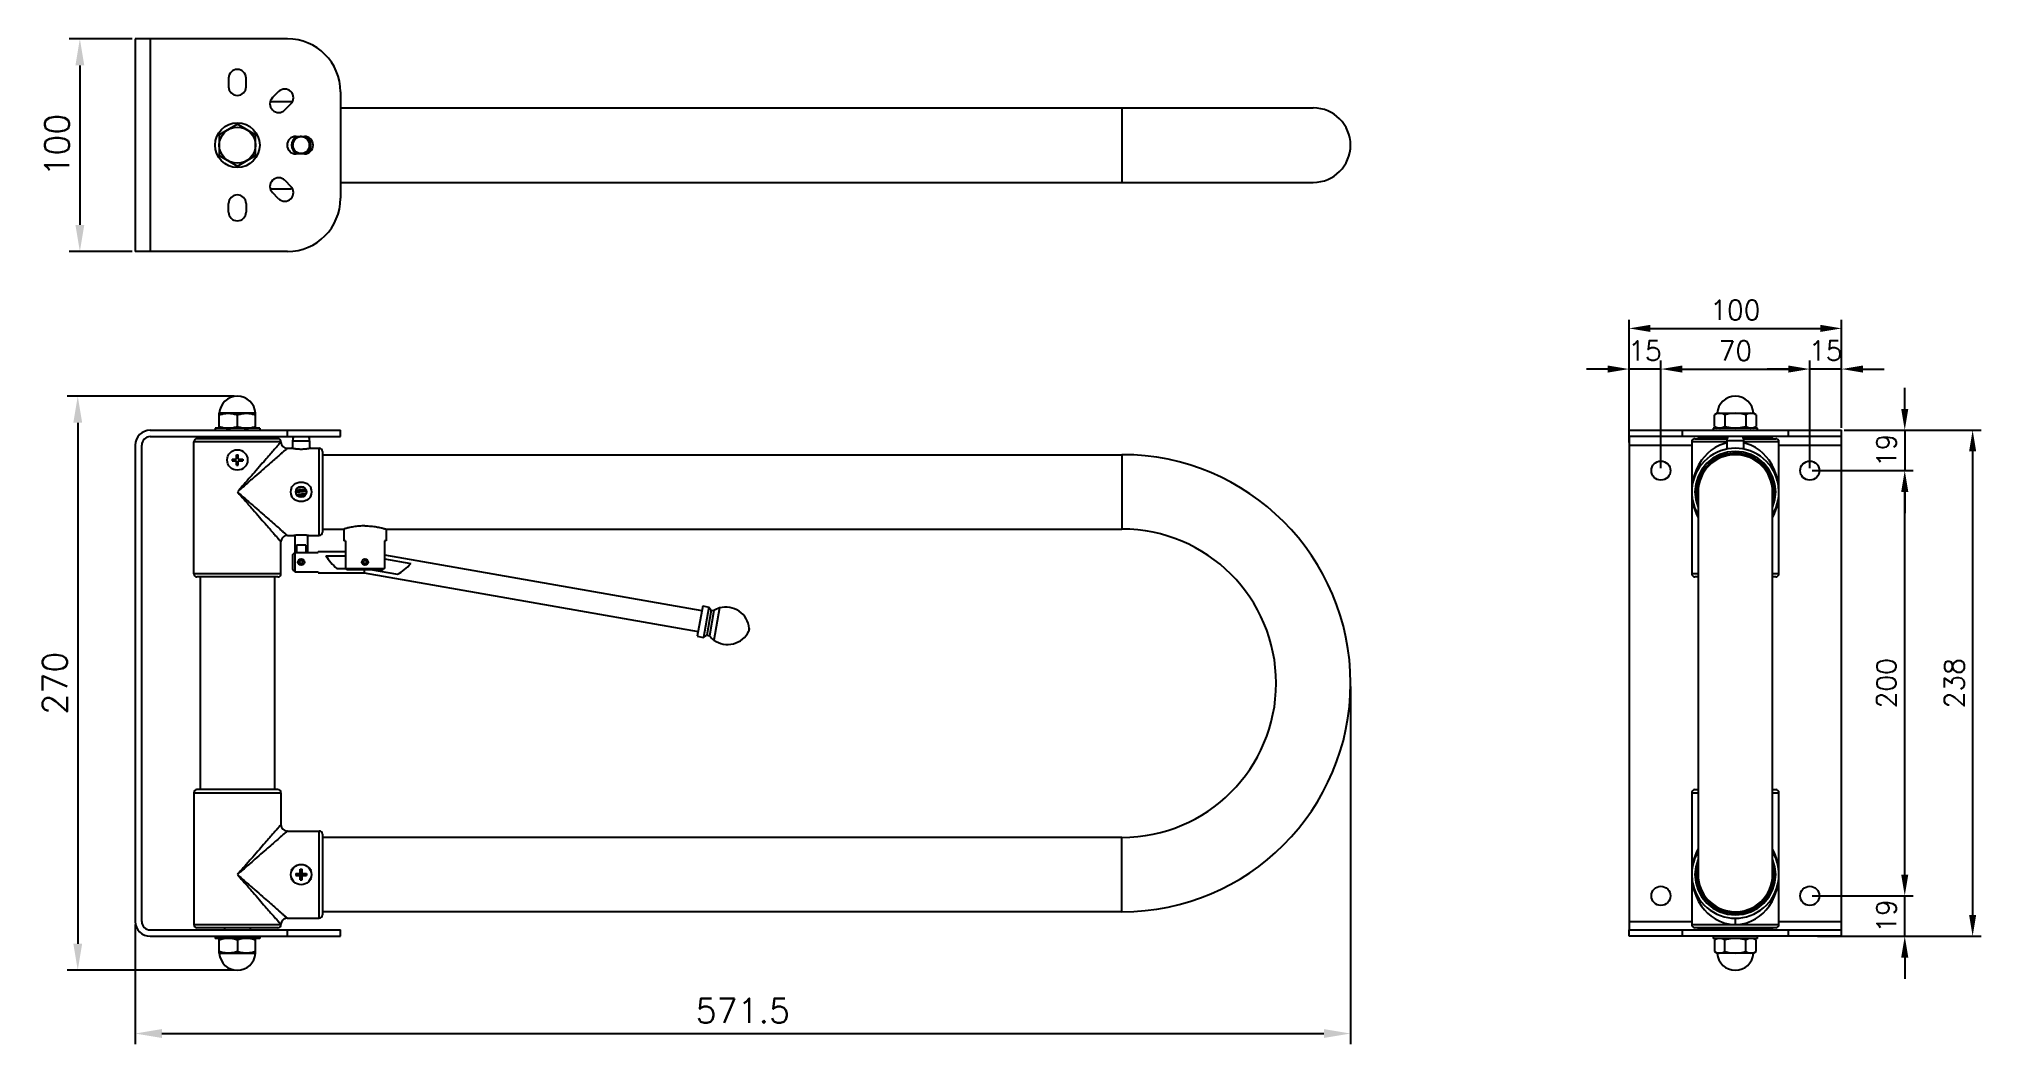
# Model space of a CAD drawing. Extents: x -2558 to -1644, y -2581 to -2108.
import ezdxf

# ---------------------------------------------------------------- set-up
doc = ezdxf.new("R2010")
doc.units = 0
doc.header["$LTSCALE"] = 23.1
doc.header["$MEASUREMENT"] = 0
doc.layers.get('0').update_dxf_attribs({"linetype": 'CONTINUOUS'})
doc.layers.get('Defpoints').update_dxf_attribs({"linetype": 'CONTINUOUS'})
doc.styles.get("Standard").update_dxf_attribs({"font": 'txt.shx', "bigfont": 'whgtxt.shx'})
doc.dimstyles.get("Standard").update_dxf_attribs({"dimtxt": 2.5, "dimasz": 0.18, "dimexe": 0.18, "dimexo": 0.0625, "dimgap": 0.09, "dimtad": 0, "dimtih": 1, "dimtoh": 1, "dimdec": 4, "dimzin": 0, "dimdsep": 46, "dimtxsty": 'Standard', "dimcen": 0.09, "dimadec": 0, "dimazin": 0, "dimtp": 0.001, "dimtm": 0.001, "dimtfac": 1, "dimtdec": 4, "dimtofl": 0, "dimtmove": 0, "dimatfit": 0, "dimfxl": 0, "dimtolj": 1, "dimtzin": 0, "dimarcsym": 0})

msp = doc.modelspace()

# ---------------------------------------------------------------- blocks, each defined once
blk = doc.blocks.new('*D109')
at = {"color": 2, "lineweight": -2}
for p, q in [((-2513.674097241279, -2108.0121938465), (-2543.235492103671, -2108.0121938465)), ((-2538.235492103671, -2120.5121938465), (-2538.235492103671, -2195.5121938465)), ((-2513.674097241279, -2208.0121938465), (-2543.235492103671, -2208.0121938465))]:
    blk.add_line(p, q, dxfattribs=at)
at = {"color": 2}
for points in [[(-2540.318825437005, -2120.5121938465), (-2536.152158770338, -2120.5121938465), (-2538.235492103671, -2108.0121938465)], [(-2540.318825437005, -2195.5121938465), (-2536.152158770338, -2195.5121938465), (-2538.235492103671, -2208.0121938465)]]:
    blk.add_solid(points, dxfattribs=at)
at = {"layer": 'Defpoints', "color": 0}
for p in [(-2512.174097241279, -2108.0121938465), (-2538.235492103671, -2208.0121938465), (-2512.174097241279, -2208.0121938465)]:
    blk.add_point(p, dxfattribs=at)
at = {"color": 2, "insert": (-2548.985492103671, -2158.0121938465), "char_height": 11.5, "attachment_point": 5, "rotation": 90}
blk.add_mtext('\\A1;100', dxfattribs=at)
blk = doc.blocks.new('*D110')
at = {"color": 2, "lineweight": -2}
for p, q in [((-2465.674097241279, -2276.091446719501), (-2544.235492103671, -2276.091446719501)), ((-2539.235492103671, -2288.591446719501), (-2539.235492103671, -2533.591446719501)), ((-2465.674097241279, -2546.091446719501), (-2544.235492103671, -2546.091446719501))]:
    blk.add_line(p, q, dxfattribs=at)
at = {"color": 2}
for points in [[(-2541.318825437005, -2288.591446719501), (-2537.152158770338, -2288.591446719501), (-2539.235492103671, -2276.091446719501)], [(-2541.318825437005, -2533.591446719501), (-2537.152158770338, -2533.591446719501), (-2539.235492103671, -2546.091446719501)]]:
    blk.add_solid(points, dxfattribs=at)
at = {"layer": 'Defpoints', "color": 0}
for p in [(-2464.174097241279, -2276.091446719501), (-2539.235492103671, -2546.091446719501), (-2464.174097241279, -2546.091446719501)]:
    blk.add_point(p, dxfattribs=at)
at = {"color": 2, "insert": (-2549.985492103671, -2411.091446719501), "char_height": 11.5, "attachment_point": 5, "rotation": 90}
blk.add_mtext('\\A1;270', dxfattribs=at)
blk = doc.blocks.new('*D111')
at = {"color": 2, "lineweight": -2}
for p, q in [((-1940.674097241279, -2412.591446719501), (-1940.674097241279, -2580.841955593444)), ((-2512.174097241279, -2524.591446719501), (-2512.174097241279, -2580.841955593444)), ((-2499.674097241279, -2575.841955593444), (-1953.174097241279, -2575.841955593444))]:
    blk.add_line(p, q, dxfattribs=at)
at = {"color": 2}
for points in [[(-2499.674097241279, -2573.758622260111), (-2499.674097241279, -2577.925288926778), (-2512.174097241279, -2575.841955593444)], [(-1953.174097241279, -2573.758622260111), (-1953.174097241279, -2577.925288926778), (-1940.674097241279, -2575.841955593444)]]:
    blk.add_solid(points, dxfattribs=at)
at = {"layer": 'Defpoints', "color": 0}
for p in [(-1940.674097241279, -2411.091446719501), (-2512.174097241279, -2523.091446719501), (-1940.674097241279, -2575.841955593444)]:
    blk.add_point(p, dxfattribs=at)
at = {"color": 2, "insert": (-2226.424097241279, -2565.091955593444), "char_height": 11.5, "attachment_point": 5}
blk.add_mtext('\\A1;571.5', dxfattribs=at)
blk = doc.blocks.new('*D113')
at = {"color": 2, "lineweight": -2}
for p, q in [((-1809.714566914656, -2290.891446719503), (-1809.714566914656, -2240.19404336909)), ((-1799.714566914656, -2244.19404336909), (-1719.714566914656, -2244.19404336909)), ((-1709.714566914656, -2290.891446719503), (-1709.714566914656, -2240.19404336909))]:
    blk.add_line(p, q, dxfattribs=at)
at = {"color": 2}
for points in [[(-1799.714566914656, -2242.527376702423), (-1799.714566914656, -2245.860710035756), (-1809.714566914656, -2244.19404336909)], [(-1719.714566914656, -2242.527376702423), (-1719.714566914656, -2245.860710035756), (-1709.714566914656, -2244.19404336909)]]:
    blk.add_solid(points, dxfattribs=at)
at = {"layer": 'Defpoints', "color": 0}
for p in [(-1709.714566914656, -2244.19404336909), (-1809.714566914656, -2292.091446719503), (-1709.714566914656, -2292.091446719503)]:
    blk.add_point(p, dxfattribs=at)
at = {"color": 2, "insert": (-1759.714566914656, -2235.59404336909), "char_height": 9.2, "attachment_point": 5}
blk.add_mtext('\\A1;100', dxfattribs=at)
blk = doc.blocks.new('*D114')
at = {"color": 2, "lineweight": -2}
for p, q in [((-1734.714566914656, -2263.321435816136), (-1744.714566914656, -2263.321435816136)), ((-1724.714566914656, -2309.891446719501), (-1724.714566914656, -2259.321435816136)), ((-1709.714566914656, -2263.321435816136), (-1724.714566914656, -2263.321435816136)), ((-1709.714566914656, -2290.591446719503), (-1709.714566914656, -2259.321435816136)), ((-1699.714566914656, -2263.321435816136), (-1689.714566914656, -2263.321435816136))]:
    blk.add_line(p, q, dxfattribs=at)
at = {"color": 2}
for points in [[(-1734.714566914656, -2261.654769149469), (-1734.714566914656, -2264.988102482802), (-1724.714566914656, -2263.321435816136)], [(-1699.714566914656, -2261.654769149469), (-1699.714566914656, -2264.988102482802), (-1709.714566914656, -2263.321435816136)]]:
    blk.add_solid(points, dxfattribs=at)
at = {"layer": 'Defpoints', "color": 0}
for p in [(-1724.714566914656, -2263.321435816136), (-1709.714566914656, -2291.791446719502), (-1724.714566914656, -2311.091446719501)]:
    blk.add_point(p, dxfattribs=at)
at = {"color": 2, "insert": (-1717.214566914656, -2254.721435816136), "char_height": 9.2, "attachment_point": 5}
blk.add_mtext('\\A1;15', dxfattribs=at)
blk = doc.blocks.new('*D115')
at = {"color": 2, "lineweight": -2}
for p, q in [((-1819.714566914656, -2263.321435816136), (-1829.714566914656, -2263.321435816136)), ((-1809.714566914656, -2297.891446719503), (-1809.714566914656, -2259.321435816136)), ((-1794.714566914656, -2263.321435816136), (-1809.714566914656, -2263.321435816136)), ((-1794.714566914656, -2309.891446719501), (-1794.714566914656, -2259.321435816136)), ((-1784.714566914656, -2263.321435816136), (-1774.714566914656, -2263.321435816136))]:
    blk.add_line(p, q, dxfattribs=at)
at = {"color": 2}
for points in [[(-1819.714566914656, -2261.654769149469), (-1819.714566914656, -2264.988102482802), (-1809.714566914656, -2263.321435816136)], [(-1784.714566914656, -2261.654769149469), (-1784.714566914656, -2264.988102482802), (-1794.714566914656, -2263.321435816136)]]:
    blk.add_solid(points, dxfattribs=at)
at = {"layer": 'Defpoints', "color": 0}
for p in [(-1809.714566914656, -2263.321435816136), (-1809.714566914656, -2299.091446719503), (-1794.714566914656, -2311.091446719501)]:
    blk.add_point(p, dxfattribs=at)
at = {"color": 2, "insert": (-1802.214566914656, -2254.721435816136), "char_height": 9.2, "attachment_point": 5}
blk.add_mtext('\\A1;15', dxfattribs=at)
blk = doc.blocks.new('*D116')
at = {"color": 2, "lineweight": -2}
for p, q in [((-1794.714566914656, -2309.591446719501), (-1794.714566914656, -2259.321435816136)), ((-1784.714566914656, -2263.321435816136), (-1734.714566914656, -2263.321435816136)), ((-1724.714566914656, -2309.591446719501), (-1724.714566914656, -2259.321435816136))]:
    blk.add_line(p, q, dxfattribs=at)
at = {"color": 2}
for points in [[(-1784.714566914656, -2261.654769149469), (-1784.714566914656, -2264.988102482802), (-1794.714566914656, -2263.321435816136)], [(-1734.714566914656, -2261.654769149469), (-1734.714566914656, -2264.988102482802), (-1724.714566914656, -2263.321435816136)]]:
    blk.add_solid(points, dxfattribs=at)
at = {"layer": 'Defpoints', "color": 0}
for p in [(-1724.714566914656, -2263.321435816136), (-1794.714566914656, -2310.791446719501), (-1724.714566914656, -2310.791446719501)]:
    blk.add_point(p, dxfattribs=at)
at = {"color": 2, "insert": (-1759.714566914656, -2254.721435816136), "char_height": 9.2, "attachment_point": 5}
blk.add_mtext('\\A1;70', dxfattribs=at)
blk = doc.blocks.new('*D117')
at = {"color": 2, "lineweight": -2}
for p, q in [((-1708.514566914656, -2292.091446719503), (-1644.10987105306, -2292.091446719503)), ((-1648.10987105306, -2302.091446719503), (-1648.10987105306, -2520.091446719503)), ((-1708.514566914656, -2530.091446719503), (-1644.10987105306, -2530.091446719503))]:
    blk.add_line(p, q, dxfattribs=at)
at = {"color": 2}
for points in [[(-1649.776537719727, -2302.091446719503), (-1646.443204386394, -2302.091446719503), (-1648.10987105306, -2292.091446719503)], [(-1649.776537719727, -2520.091446719503), (-1646.443204386394, -2520.091446719503), (-1648.10987105306, -2530.091446719503)]]:
    blk.add_solid(points, dxfattribs=at)
at = {"layer": 'Defpoints', "color": 0}
for p in [(-1709.714566914656, -2292.091446719503), (-1709.714566914656, -2530.091446719503), (-1648.10987105306, -2530.091446719503)]:
    blk.add_point(p, dxfattribs=at)
at = {"color": 2, "insert": (-1656.70987105306, -2411.091446719503), "char_height": 9.2, "attachment_point": 5, "rotation": 90}
blk.add_mtext('\\A1;238', dxfattribs=at)
blk = doc.blocks.new('*D118')
at = {"color": 2, "lineweight": -2}
for p, q in [((-1680.042883940623, -2282.091446719503), (-1680.042883940623, -2272.091446719503)), ((-1708.514566914656, -2292.091446719503), (-1676.042883940623, -2292.091446719503)), ((-1680.042883940623, -2292.091446719503), (-1680.042883940623, -2311.091446719501)), ((-1723.514566914656, -2311.091446719501), (-1676.042883940623, -2311.091446719501)), ((-1680.042883940623, -2321.091446719501), (-1680.042883940623, -2331.091446719501))]:
    blk.add_line(p, q, dxfattribs=at)
at = {"color": 2}
for points in [[(-1681.70955060729, -2282.091446719503), (-1678.376217273957, -2282.091446719503), (-1680.042883940623, -2292.091446719503)], [(-1681.70955060729, -2321.091446719501), (-1678.376217273957, -2321.091446719501), (-1680.042883940623, -2311.091446719501)]]:
    blk.add_solid(points, dxfattribs=at)
at = {"layer": 'Defpoints', "color": 0}
for p in [(-1709.714566914656, -2292.091446719503), (-1724.714566914656, -2311.091446719501), (-1680.042883940623, -2311.091446719501)]:
    blk.add_point(p, dxfattribs=at)
at = {"color": 2, "insert": (-1688.642883940623, -2301.591446719502), "char_height": 9.2, "attachment_point": 5, "rotation": 90}
blk.add_mtext('\\A1;19', dxfattribs=at)
blk = doc.blocks.new('*D119')
at = {"color": 2, "lineweight": -2}
for p, q in [((-1680.042883940623, -2501.091446719501), (-1680.042883940623, -2491.091446719501)), ((-1723.514566914656, -2511.091446719501), (-1676.042883940623, -2511.091446719501)), ((-1680.042883940623, -2530.091446719503), (-1680.042883940623, -2511.091446719501)), ((-1721.014566914656, -2530.091446719503), (-1676.042883940623, -2530.091446719503)), ((-1680.042883940623, -2540.091446719503), (-1680.042883940623, -2550.091446719503))]:
    blk.add_line(p, q, dxfattribs=at)
at = {"color": 2}
for points in [[(-1681.70955060729, -2501.091446719501), (-1678.376217273957, -2501.091446719501), (-1680.042883940623, -2511.091446719501)], [(-1681.70955060729, -2540.091446719503), (-1678.376217273957, -2540.091446719503), (-1680.042883940623, -2530.091446719503)]]:
    blk.add_solid(points, dxfattribs=at)
at = {"layer": 'Defpoints', "color": 0}
for p in [(-1724.714566914656, -2511.091446719501), (-1680.042883940623, -2511.091446719501), (-1722.214566914656, -2530.091446719503)]:
    blk.add_point(p, dxfattribs=at)
at = {"color": 2, "insert": (-1688.642883940623, -2520.591446719502), "char_height": 9.2, "attachment_point": 5, "rotation": 90}
blk.add_mtext('\\A1;19', dxfattribs=at)
blk = doc.blocks.new('*D120')
at = {"color": 2, "lineweight": -2}
for p, q in [((-1723.214566914656, -2311.091446719501), (-1676.042883940623, -2311.091446719501)), ((-1680.042883940623, -2501.091446719501), (-1680.042883940623, -2321.091446719501)), ((-1723.514566914656, -2511.091446719501), (-1676.042883940623, -2511.091446719501))]:
    blk.add_line(p, q, dxfattribs=at)
at = {"color": 2}
for points in [[(-1681.70955060729, -2321.091446719501), (-1678.376217273956, -2321.091446719501), (-1680.042883940623, -2311.091446719501)], [(-1681.70955060729, -2501.091446719501), (-1678.376217273956, -2501.091446719501), (-1680.042883940623, -2511.091446719501)]]:
    blk.add_solid(points, dxfattribs=at)
at = {"layer": 'Defpoints', "color": 0}
for p in [(-1724.414566914656, -2311.091446719501), (-1680.042883940623, -2311.091446719501), (-1724.714566914656, -2511.091446719501)]:
    blk.add_point(p, dxfattribs=at)
at = {"color": 2, "insert": (-1688.642883940623, -2411.091446719501), "char_height": 9.2, "attachment_point": 5, "rotation": 90}
blk.add_mtext('\\A1;200', dxfattribs=at)

# ---------------------------------------------------------------- dimensions: what is measured, and where the dimension line sits
for base, p1, p2, override, picture, middle in [((-2538.235492103671, -2208.0121938465), (-2512.174097241279, -2108.0121938465), (-2512.174097241279, -2208.0121938465), {"dimscale": 5, "dimtxt": 2.3, "dimasz": 2.5, "dimexe": 1, "dimexo": 0.3, "dimgap": 1, "dimtad": 1, "dimtih": 0, "dimtoh": 0, "dimdec": 0, "dimcen": 0, "dimclrd": 2, "dimclre": 2, "dimclrt": 2, "dimtp": 0.1, "dimtm": 0, "dimtfac": 0.5, "dimtdec": 2, "dimatfit": 3}, '*D109', (-2548.985492103671, -2158.0121938465)), ((-2539.235492103671, -2546.091446719501), (-2464.174097241279, -2276.091446719501), (-2464.174097241279, -2546.091446719501), {"dimscale": 5, "dimtxt": 2.3, "dimasz": 2.5, "dimexe": 1, "dimexo": 0.3, "dimgap": 1, "dimtad": 1, "dimtih": 0, "dimtoh": 0, "dimdec": 0, "dimcen": 0, "dimclrd": 2, "dimclre": 2, "dimclrt": 2, "dimtp": 0.1, "dimtm": 0, "dimtfac": 0.5, "dimtdec": 2, "dimatfit": 3}, '*D110', (-2549.985492103671, -2411.091446719501)), ((-1648.10987105306, -2530.091446719503), (-1709.714566914656, -2292.091446719503), (-1709.714566914656, -2530.091446719503), {"dimscale": 4, "dimtxt": 2.3, "dimasz": 2.5, "dimexe": 1, "dimexo": 0.3, "dimgap": 1, "dimtad": 1, "dimtih": 0, "dimtoh": 0, "dimdec": 0, "dimcen": 0, "dimclrd": 2, "dimclre": 2, "dimclrt": 2, "dimtp": 0.1, "dimtm": 0, "dimtfac": 0.5, "dimtdec": 2, "dimtofl": 1, "dimatfit": 3}, '*D117', (-1656.70987105306, -2411.091446719503)), ((-1680.042883940623, -2311.091446719501), (-1724.714566914656, -2511.091446719501), (-1724.414566914656, -2311.091446719501), {"dimscale": 4, "dimtxt": 2.3, "dimasz": 2.5, "dimexe": 1, "dimexo": 0.3, "dimgap": 1, "dimtad": 1, "dimtih": 0, "dimtoh": 0, "dimdec": 0, "dimcen": 0, "dimclrd": 2, "dimclre": 2, "dimclrt": 2, "dimtp": 0.1, "dimtm": 0, "dimtfac": 0.5, "dimtdec": 2, "dimtofl": 1, "dimatfit": 3}, '*D120', (-1688.642883940623, -2411.091446719501))]:
    dim = msp.add_linear_dim(base=base, p1=p1, p2=p2, angle=90, dimstyle='Standard', override=override)
    dim.commit()
    dim.dimension.update_dxf_attribs({"geometry": picture, "text_midpoint": middle})
dim = msp.add_aligned_dim(p1=(-1809.714566914656, -2292.091446719503), p2=(-1709.714566914656, -2292.091446719503), distance=47.89740335041279, dimstyle='Standard', override={"dimscale": 4, "dimtxt": 2.3, "dimasz": 2.5, "dimexe": 1, "dimexo": 0.3, "dimgap": 1, "dimtad": 1, "dimtih": 0, "dimtoh": 0, "dimdec": 0, "dimcen": 0, "dimclrd": 2, "dimclre": 2, "dimclrt": 2, "dimtp": 0.1, "dimtm": 0, "dimtfac": 0.5, "dimtdec": 2, "dimtofl": 1, "dimatfit": 3})
dim.commit()
dim.dimension.update_dxf_attribs({"geometry": '*D113', "text_midpoint": (-1759.714566914656, -2235.59404336909)})
for base, p1, p2, picture, middle in [((-1809.714566914656, -2263.321435816136), (-1794.714566914656, -2311.091446719501), (-1809.714566914656, -2299.091446719503), '*D115', (-1802.214566914656, -2263.321435816136)), ((-1724.714566914656, -2263.321435816136), (-1709.714566914656, -2291.791446719502), (-1724.714566914656, -2311.091446719501), '*D114', (-1717.214566914656, -2263.321435816136))]:
    dim = msp.add_linear_dim(base=base, p1=p1, p2=p2, dimstyle='Standard', override={"dimscale": 4, "dimtxt": 2.3, "dimasz": 2.5, "dimexe": 1, "dimexo": 0.3, "dimgap": 1, "dimtad": 1, "dimtih": 0, "dimtoh": 0, "dimdec": 0, "dimcen": 0, "dimclrd": 2, "dimclre": 2, "dimclrt": 2, "dimtp": 0.1, "dimtm": 0, "dimtfac": 0.5, "dimtdec": 2, "dimtofl": 1, "dimatfit": 3})
    dim.commit()
    dim.dimension.update_dxf_attribs({"geometry": picture, "text_midpoint": middle, "dimtype": 160})
for base, p1, p2, override, picture, middle in [((-1724.714566914656, -2263.321435816136), (-1794.714566914656, -2310.791446719501), (-1724.714566914656, -2310.791446719501), {"dimscale": 4, "dimtxt": 2.3, "dimasz": 2.5, "dimexe": 1, "dimexo": 0.3, "dimgap": 1, "dimtad": 1, "dimtih": 0, "dimtoh": 0, "dimdec": 0, "dimcen": 0, "dimclrd": 2, "dimclre": 2, "dimclrt": 2, "dimtp": 0.1, "dimtm": 0, "dimtfac": 0.5, "dimtdec": 2, "dimtofl": 1, "dimatfit": 3}, '*D116', (-1759.714566914656, -2254.721435816136)), ((-1940.674097241279, -2575.841955593444), (-2512.174097241279, -2523.091446719501), (-1940.674097241279, -2411.091446719501), {"dimscale": 5, "dimtxt": 2.3, "dimasz": 2.5, "dimexe": 1, "dimexo": 0.3, "dimgap": 1, "dimtad": 1, "dimtih": 0, "dimtoh": 0, "dimdec": 1, "dimcen": 0, "dimclrd": 2, "dimclre": 2, "dimclrt": 2, "dimtp": 0.1, "dimtm": 0, "dimtfac": 0.5, "dimtdec": 2, "dimatfit": 3}, '*D111', (-2226.424097241279, -2565.091955593444))]:
    dim = msp.add_linear_dim(base=base, p1=p1, p2=p2, dimstyle='Standard', override=override)
    dim.commit()
    dim.dimension.update_dxf_attribs({"geometry": picture, "text_midpoint": middle})
for base, p1, p2, picture, middle in [((-1680.042883940623, -2311.091446719501), (-1709.714566914656, -2292.091446719503), (-1724.714566914656, -2311.091446719501), '*D118', (-1680.042883940623, -2301.591446719502)), ((-1680.042883940623, -2511.091446719501), (-1722.214566914656, -2530.091446719503), (-1724.714566914656, -2511.091446719501), '*D119', (-1680.042883940623, -2520.591446719502))]:
    dim = msp.add_linear_dim(base=base, p1=p1, p2=p2, angle=90, dimstyle='Standard', override={"dimscale": 4, "dimtxt": 2.3, "dimasz": 2.5, "dimexe": 1, "dimexo": 0.3, "dimgap": 1, "dimtad": 1, "dimtih": 0, "dimtoh": 0, "dimdec": 0, "dimcen": 0, "dimclrd": 2, "dimclre": 2, "dimclrt": 2, "dimtp": 0.1, "dimtm": 0, "dimtfac": 0.5, "dimtdec": 2, "dimtofl": 1, "dimatfit": 3})
    dim.commit()
    dim.dimension.update_dxf_attribs({"geometry": picture, "text_midpoint": middle, "dimtype": 160})

# ---------------------------------------------------------------- linework, layer by layer
at = {"color": 7, "linetype": 'Continuous'}
for p, q in [((-2512.174097241279, -2108.0121938465), (-2512.174097241279, -2208.0121938465)), ((-2440.674097241279, -2108.0121938465), (-2512.174097241279, -2108.0121938465)), ((-2505.174097241279, -2108.0121938465), (-2505.174097241279, -2208.0121938465)), ((-2468.274097241279, -2126.5121938465), (-2468.274097241279, -2130.5121938465)), ((-2460.07409724128, -2130.5121938465), (-2460.07409724128, -2126.5121938465)), ((-2444.799371436679, -2132.8391924363), (-2447.62779856148, -2135.667619561101)), ((-2415.674097241279, -2133.0121938465), (-2415.674097241279, -2183.0121938465)), ((-2448.666690344279, -2137.5121938465), (-2438.23048911108, -2137.5121938465)), ((-2441.82952295568, -2141.4658951669), (-2439.001095830879, -2138.6374680421)), ((-2415.674097241279, -2140.5121938465), (-1958.174097241279, -2140.5121938465)), ((-2048.174097241279, -2140.5121938465), (-2048.174097241279, -2175.5121938465)), ((-2464.174097241279, -2148.1972392703), (-2472.674097241279, -2153.104716558501)), ((-2472.674097241279, -2153.104716558501), (-2472.674097241279, -2162.9196711347)), ((-2455.674097241279, -2153.104716558501), (-2464.174097241279, -2148.1972392703)), ((-2455.674097241279, -2162.9196711347), (-2455.674097241279, -2153.104716558501)), ((-2436.674097241279, -2153.9121938465), (-2432.674097241279, -2153.9121938465)), ((-2472.674097241279, -2162.9196711347), (-2464.174097241279, -2167.8271484229)), ((-2464.174097241279, -2167.8271484229), (-2455.674097241279, -2162.9196711347)), ((-2432.674097241279, -2162.1121938465), (-2436.674097241279, -2162.1121938465)), ((-2448.666690344279, -2178.5121938465), (-2439.174097239879, -2178.5121938465)), ((-2444.799371436679, -2183.1851952569), (-2447.62779856148, -2180.3567681321)), ((-2441.82952295568, -2174.5584925263), (-2439.001095830879, -2177.3869196511)), ((-2438.974097241279, -2178.5621938465), (-2438.974097241279, -2178.4648208921)), ((-2438.21184007528, -2178.5621938465), (-2438.974058142279, -2178.5621938465)), ((-2415.674097241279, -2175.5121938465), (-1958.174097241279, -2175.5121938465)), ((-2468.274097241279, -2189.5121938465), (-2468.274097241279, -2185.5121938465)), ((-2460.07409724128, -2185.5121938465), (-2460.07409724128, -2189.5121938465)), ((-2440.674097241279, -2208.0121938465), (-2512.174097241279, -2208.0121938465)), ((-2505.174097241279, -2292.091446719501), (-2415.674097241279, -2292.091446719501)), ((-2474.674097241279, -2291.091446719501), (-2474.674097241279, -2292.091446719501)), ((-2453.674097241279, -2291.091446719501), (-2474.674097241279, -2291.091446719501)), ((-2472.674097241279, -2291.091446719501), (-2472.674097241279, -2284.091446719501)), ((-2455.674097241279, -2284.091446719501), (-2472.674097241279, -2284.091446719501)), ((-2464.174097241279, -2290.3322573409), (-2464.174097241279, -2284.8506360979)), ((-2455.674097241279, -2291.091446719501), (-2455.674097241279, -2284.091446719501)), ((-2453.674097241279, -2291.091446719501), (-2453.674097241279, -2292.091446719501)), ((-2440.674097241279, -2295.091446719501), (-2440.674097241279, -2292.091446719501)), ((-2415.674097241279, -2295.091446719501), (-2415.674097241279, -2292.091446719501)), ((-1809.714566914656, -2295.091446719503), (-1809.714566914656, -2292.091446719503)), ((-1809.714566914656, -2292.091446719503), (-1784.714566914656, -2292.091446719503)), ((-1809.714566914656, -2295.091446719503), (-1809.714566914656, -2292.091446719503)), ((-1809.714566914656, -2292.091446719503), (-1784.714566914656, -2292.091446719503)), ((-1784.714566914656, -2292.091446719503), (-1784.714566914656, -2295.091446719503)), ((-1784.714566914656, -2292.091446719503), (-1734.714566914656, -2292.091446719503)), ((-1784.714566914656, -2292.091446719503), (-1784.714566914656, -2295.091446719503)), ((-1784.714566914656, -2292.091446719503), (-1734.714566914656, -2292.091446719503)), ((-1770.214566914655, -2291.091446719501), (-1770.214566914655, -2292.091446719503)), ((-1749.214566914654, -2291.091446719501), (-1770.214566914655, -2291.091446719501)), ((-1768.214566914655, -2284.091446719503), (-1769.530775484654, -2284.851360091502)), ((-1769.530775484654, -2290.331533347001), (-1768.214566914655, -2291.091446719501)), ((-1769.529521491156, -2290.332257340503), (-1769.529521491156, -2284.850636098002)), ((-1768.214566914655, -2284.091446719503), (-1767.075782847655, -2284.091446719503)), ((-1767.075782846155, -2284.091446719503), (-1759.714566916154, -2284.091446719503)), ((-1764.622044203154, -2284.850636098002), (-1764.622044203154, -2290.332257340503)), ((-1764.531805717654, -2291.078574947503), (-1764.466098190155, -2291.066577641003)), ((-1759.714566914656, -2284.091446719503), (-1752.353350983155, -2284.091446719503)), ((-1754.807089626654, -2284.850636098002), (-1754.807089626654, -2290.332257340503)), ((-1752.353350982655, -2284.091446719503), (-1751.214566914655, -2284.091446719503)), ((-1749.898358345155, -2284.851360091502), (-1751.214566914655, -2284.091446719503)), ((-1751.214566914655, -2291.091446719501), (-1749.898358345155, -2290.331533347001)), ((-1749.899612338654, -2284.850636098002), (-1749.899612338654, -2290.332257340503)), ((-1749.214566914654, -2292.091446719503), (-1749.214566914654, -2291.091446719501)), ((-1734.714566914656, -2295.091446719503), (-1734.714566914656, -2292.091446719503)), ((-1734.714566914656, -2292.091446719503), (-1709.714566914656, -2292.091446719503)), ((-1734.714566914656, -2295.091446719503), (-1734.714566914656, -2292.091446719503)), ((-1734.714566914656, -2292.091446719503), (-1709.714566914656, -2292.091446719503)), ((-1709.714566914656, -2295.091446719503), (-1709.714566914656, -2292.091446719503)), ((-1709.714566914656, -2295.091446719503), (-1709.714566914656, -2292.091446719503)), ((-2512.174097241279, -2299.091446719501), (-2512.174097241279, -2523.091446719501)), ((-2509.174097241279, -2523.091446719501), (-2509.174097241279, -2299.091446719501)), ((-2505.174097241279, -2295.091446719501), (-2415.674097241279, -2295.091446719501)), ((-2484.674097241279, -2359.591446719501), (-2484.674097241279, -2297.591446719501)), ((-2443.674097241279, -2297.591446719501), (-2484.674097241279, -2297.591446719501)), ((-2445.174097241279, -2296.091446719501), (-2483.174097241279, -2296.091446719501)), ((-2470.174097241279, -2295.091446719501), (-2470.174097241279, -2296.091446719501)), ((-2458.174097241279, -2295.091446719501), (-2458.174097241279, -2296.091446719501)), ((-2440.674097241279, -2300.591446719501), (-2438.674097241279, -2300.591446719501)), ((-2438.174097241279, -2297.091446719501), (-2438.174097241279, -2300.694408109101)), ((-2438.174097241279, -2297.091446719501), (-2430.174097241279, -2297.091446719501)), ((-2430.174097241279, -2297.091446719501), (-2430.174097241279, -2300.6944193125)), ((-2429.674097241279, -2300.591446719501), (-2425.674097241279, -2300.591446719501)), ((-2425.674097241279, -2341.591446719501), (-2425.674097241279, -2300.591446719501)), ((-1784.714566914656, -2295.091446719503), (-1809.714566914656, -2295.091446719503)), ((-1809.714566914656, -2295.091446719503), (-1809.714566914656, -2299.091446719503)), ((-1784.714566914656, -2295.091446719503), (-1809.714566914656, -2295.091446719503)), ((-1809.714566914656, -2295.091446719503), (-1809.714566914656, -2299.091446719503)), ((-1809.714566914656, -2299.091446719503), (-1809.714566914656, -2523.091446719503)), ((-1809.714566914656, -2299.091446719503), (-1809.714566914656, -2523.091446719503)), ((-1809.714566914656, -2299.091446719503), (-1780.214566914655, -2299.091446719503)), ((-1809.714566914656, -2299.091446719503), (-1780.214566914655, -2299.091446719503)), ((-1734.714566914656, -2295.091446719503), (-1784.714566914656, -2295.091446719503)), ((-1734.714566914656, -2295.091446719503), (-1784.714566914656, -2295.091446719503)), ((-1780.214566914655, -2297.591446719503), (-1780.214566914655, -2321.091446709502)), ((-1763.714566914655, -2297.591446719503), (-1780.214566914655, -2297.591446719503)), ((-1778.714566914655, -2296.091446719501), (-1763.520785499654, -2296.091446719501)), ((-1776.694566914654, -2295.091446719503), (-1777.194566914654, -2295.591446719503)), ((-1776.694566914654, -2295.091446719503), (-1777.194566914654, -2295.591446719503)), ((-1777.194566914654, -2295.591446719503), (-1777.194566914654, -2296.091446719501)), ((-1777.194566914654, -2295.591446719503), (-1777.194566914654, -2296.091446719501)), ((-1763.422666158155, -2295.591446719503), (-1777.194566914654, -2295.591446719503)), ((-1763.422666158155, -2295.591446719503), (-1777.194566914654, -2295.591446719503)), ((-1763.714566914655, -2297.091446719503), (-1763.714566914655, -2300.985477456502)), ((-1755.714566914655, -2297.091446719503), (-1763.714566914655, -2297.091446719503)), ((-1742.234566914655, -2295.591446719503), (-1756.006467671154, -2295.591446719503)), ((-1742.234566914655, -2295.591446719503), (-1756.006467671154, -2295.591446719503)), ((-1755.922929576654, -2296.091446719501), (-1740.714566914655, -2296.091446719501)), ((-1755.714566914655, -2300.985477456502), (-1755.714566914655, -2297.091446719503)), ((-1739.214566914654, -2297.591446719503), (-1755.714566914655, -2297.591446719503)), ((-1742.234566914655, -2295.591446719503), (-1742.734566914655, -2295.091446719503)), ((-1742.234566914655, -2295.591446719503), (-1742.734566914655, -2295.091446719503)), ((-1742.234566914655, -2296.091446719501), (-1742.234566914655, -2295.591446719503)), ((-1742.234566914655, -2296.091446719501), (-1742.234566914655, -2295.591446719503)), ((-1739.214566914654, -2321.091446463003), (-1739.214566914654, -2297.591446719503)), ((-1739.214566914654, -2299.091446719503), (-1709.714566914656, -2299.091446719503)), ((-1739.214566914654, -2299.091446719503), (-1709.714566914656, -2299.091446719503)), ((-1709.714566914656, -2295.091446719503), (-1734.714566914656, -2295.091446719503)), ((-1709.714566914656, -2295.091446719503), (-1734.714566914656, -2295.091446719503)), ((-1709.714566914656, -2299.091446719503), (-1709.714566914656, -2295.091446719503)), ((-1709.714566914656, -2299.091446719503), (-1709.714566914656, -2295.091446719503)), ((-1709.714566914656, -2523.091446719503), (-1709.714566914656, -2299.091446719503)), ((-1709.714566914656, -2523.091446719503), (-1709.714566914656, -2299.091446719503)), ((-2466.674097241279, -2305.6414467195), (-2466.674097241279, -2306.541446719501)), ((-2466.674097241279, -2305.6414467195), (-2464.62409724128, -2305.6414467195)), ((-2466.674097241279, -2306.541446719501), (-2464.62409724128, -2306.541446719501)), ((-2464.62409724128, -2305.6414467195), (-2464.62409724128, -2303.591446719501)), ((-2464.62409724128, -2303.591446719501), (-2463.724097241279, -2303.591446719501)), ((-2464.62409724128, -2308.591446719501), (-2464.62409724128, -2306.541446719501)), ((-2464.62409724128, -2308.591446719501), (-2463.724097241279, -2308.591446719501)), ((-2463.724097241279, -2305.6414467195), (-2463.724097241279, -2303.591446719501)), ((-2463.724097241279, -2305.6414467195), (-2461.674097241279, -2305.6414467195)), ((-2463.724097241279, -2308.591446719501), (-2463.724097241279, -2306.541446719501)), ((-2463.724097241279, -2306.541446719501), (-2461.674097241279, -2306.541446719501)), ((-2461.674097241279, -2305.6414467195), (-2461.674097241279, -2306.541446719501)), ((-2424.174097241279, -2302.091446719501), (-2424.174097241279, -2340.091446719501)), ((-2424.174097241279, -2303.591446719501), (-2048.174097241279, -2303.591446719501)), ((-2048.174097241279, -2303.591446719501), (-2048.174097241279, -2338.591446719501)), ((-1763.714566914655, -2303.900678848003), (-1763.714566914655, -2304.054721682002)), ((-1755.714566914655, -2304.054721682002), (-1755.714566914655, -2303.900678848003)), ((-1780.214566914655, -2321.091446709502), (-1780.214566914655, -2359.591446719503)), ((-1777.214566914656, -2321.091446719501), (-1777.214566914656, -2501.091446719501)), ((-1742.214566914656, -2501.091446719501), (-1742.214566914656, -2321.091446719501)), ((-1739.214566914654, -2359.591446719503), (-1739.214566914654, -2321.091446463003)), ((-2443.674097241279, -2359.591446719501), (-2443.674097241279, -2344.591446719501)), ((-2440.674097241279, -2341.591446719501), (-2438.07409724128, -2341.591446719501)), ((-2437.174097241279, -2341.4408510675), (-2437.174097241279, -2358.629067241301)), ((-2436.410165218679, -2346.091446719501), (-2436.410165218679, -2349.553826197701)), ((-2431.93802926368, -2346.091446719501), (-2436.410165218679, -2346.091446719501)), ((-2431.93802926368, -2346.091446719501), (-2431.93802926368, -2349.553826197701)), ((-2431.174097241279, -2341.4408963215), (-2431.174097241279, -2349.553826197701)), ((-2430.274097241279, -2341.591446719501), (-2425.674097241279, -2341.591446719501)), ((-2424.174097241279, -2338.591446719501), (-2414.174097241279, -2338.591446719501)), ((-2414.174097241279, -2338.595287361501), (-2414.174097241279, -2344.091446719501)), ((-2413.294952464279, -2344.091446719501), (-2414.174043995879, -2344.091446719501)), ((-2413.294952464279, -2344.091446719501), (-2413.294952464279, -2357.091446719501)), ((-2395.05324201808, -2344.091446719501), (-2395.05324201808, -2357.091446719501)), ((-2394.174150486479, -2344.091446719501), (-2395.05324201808, -2344.091446719501)), ((-2394.174097241279, -2338.591446719501), (-2048.174097241279, -2338.591446719501)), ((-2394.174097241279, -2338.5952897731), (-2394.174097241279, -2344.091446719501)), ((-2438.174097241279, -2350.6870378133), (-2438.174097241279, -2357.495855625501)), ((-2437.174097241279, -2349.553826197701), (-2426.174097241279, -2349.553826197701)), ((-2426.174097241279, -2349.091446719501), (-2426.174097241279, -2349.553826197701)), ((-2426.174097241279, -2349.091446719501), (-2413.294952464279, -2349.091446719501)), ((-2422.528253745279, -2351.091446719501), (-2413.294952464279, -2351.091446719501)), ((-2395.05324201808, -2350.6225665229), (-2245.736615870879, -2376.9511163811)), ((-2395.05324201808, -2352.6534197467), (-2382.619087027279, -2354.8458967539)), ((-2443.674097241279, -2359.591446719501), (-2484.674097241279, -2359.591446719501)), ((-2445.174097241279, -2361.091446719501), (-2483.174097241279, -2361.091446719501)), ((-2481.674097241279, -2361.091446719501), (-2481.674097241279, -2461.091446719501)), ((-2446.674097241279, -2361.091446719501), (-2446.674097241279, -2461.091446719501)), ((-2437.174097241279, -2358.629067241301), (-2426.174097241279, -2358.629067241301)), ((-2426.174097241279, -2358.629067241301), (-2426.174097241279, -2359.091446719501)), ((-2426.174097241279, -2359.091446719501), (-2404.611540558879, -2359.091446719501)), ((-2417.422174050479, -2357.091446719501), (-2395.05324201808, -2357.091446719501)), ((-2412.743811355479, -2357.591446719501), (-2395.60438312688, -2357.591446719501)), ((-2404.611540558879, -2359.091446719501), (-2247.473097647679, -2386.799193911301)), ((-2401.600922322079, -2357.591446719501), (-2388.846080105879, -2359.8404695369)), ((-1777.214566914656, -2359.591446719503), (-1780.214566914655, -2359.591446719503)), ((-1777.214566914656, -2361.091446719501), (-1778.714566914655, -2361.091446719501)), ((-1739.214566914654, -2359.591446719503), (-1742.214566914656, -2359.591446719503)), ((-1740.714566914655, -2361.091446719501), (-1742.214566914656, -2361.091446719501)), ((-2245.345907471079, -2374.7352989369), (-2247.863806047279, -2389.0150113555)), ((-2245.345907471079, -2374.7352989369), (-2242.391484212079, -2375.2562434699)), ((-2242.391484212079, -2375.2562434699), (-2244.90938278828, -2389.5359558885)), ((-2241.377534742879, -2376.7043133831), (-2243.46131287488, -2388.5220064193)), ((-2242.391484212079, -2375.2562434699), (-2241.377534742879, -2376.7043133831)), ((-2240.044426949279, -2376.9393762553), (-2242.12820508128, -2388.757069291501)), ((-2241.377534742879, -2376.7043133831), (-2240.044426949279, -2376.9393762553)), ((-2237.411393098479, -2375.6981355113), (-2240.07849193868, -2390.8240046745)), ((-2247.863806047279, -2389.0150113555), (-2244.90938278828, -2389.5359558885)), ((-2244.90938278828, -2389.5359558885), (-2243.46131287488, -2388.5220064193)), ((-2243.46131287488, -2388.5220064193), (-2242.12820508128, -2388.757069291501)), ((-2223.436731013479, -2385.2687440583), (-2223.673264192279, -2386.6101903757)), ((-2484.674097241279, -2462.591446719501), (-2484.674097241279, -2524.591446719501)), ((-2484.674097241279, -2462.591446719501), (-2443.674097241279, -2462.591446719501)), ((-2445.174097241279, -2461.091446719501), (-2483.174097241279, -2461.091446719501)), ((-2443.674097241279, -2462.591446719501), (-2443.674097241279, -2477.591446719501)), ((-1780.214566914655, -2462.591446719503), (-1780.214566914655, -2501.0914469755)), ((-1780.214566914655, -2462.591446719503), (-1777.214566914656, -2462.591446719503)), ((-1778.714566914655, -2461.091446719501), (-1777.214566914656, -2461.091446719501)), ((-1742.214566914656, -2461.091446719501), (-1740.714566914655, -2461.091446719501)), ((-1742.214566914656, -2462.591446719503), (-1739.214566914654, -2462.591446719503)), ((-1739.214566914654, -2501.091446729003), (-1739.214566914654, -2462.591446719503)), ((-2440.674097241279, -2480.591446719501), (-2425.674097241279, -2480.591446719501)), ((-2425.674097241279, -2521.591446719501), (-2425.674097241279, -2480.591446719501)), ((-2424.174097241279, -2482.091446719501), (-2424.174097241279, -2520.091446719501)), ((-2048.174097241279, -2483.591446719501), (-2424.174097241279, -2483.591446719501)), ((-2048.174097241279, -2518.591446719501), (-2048.174097241279, -2483.591446719501)), ((-2436.674097241279, -2500.6414467195), (-2436.674097241279, -2501.541446719501)), ((-2436.674097241279, -2500.6414467195), (-2431.674097241279, -2500.6414467195)), ((-2436.674097241279, -2501.541446719501), (-2431.674097241279, -2501.541446719501)), ((-2436.189242459479, -2501.541446719501), (-2436.189242459479, -2500.6414467195)), ((-2434.62409724128, -2503.591446719501), (-2434.62409724128, -2498.591446719501)), ((-2434.62409724128, -2498.591446719501), (-2433.724097241279, -2498.591446719501)), ((-2433.724097241279, -2499.076301501101), (-2434.62409724128, -2499.076301501101)), ((-2433.724097241279, -2501.541446719501), (-2434.62409724128, -2500.6414467195)), ((-2434.62409724128, -2501.541446719501), (-2433.724097241279, -2500.6414467195)), ((-2433.724097241279, -2501.091446719501), (-2434.62409724128, -2501.091446719501)), ((-2434.174097241279, -2501.541446719501), (-2434.174097241279, -2500.6414467195)), ((-2433.724097241279, -2503.591446719501), (-2433.724097241279, -2498.591446719501)), ((-2432.158952022879, -2501.541446719501), (-2432.158952022879, -2500.6414467195)), ((-2431.674097241279, -2500.6414467195), (-2431.674097241279, -2501.541446719501)), ((-1780.214566914655, -2501.0914469755), (-1780.214566914655, -2524.591446719503)), ((-1739.214566914654, -2524.591446719503), (-1739.214566914654, -2501.091446729003)), ((-2433.724097241279, -2503.106591937701), (-2434.62409724128, -2503.106591937701)), ((-2434.62409724128, -2503.591446719501), (-2433.724097241279, -2503.591446719501)), ((-2048.174097241279, -2518.591446719501), (-2424.174097241279, -2518.591446719501)), ((-2505.174097241279, -2527.091446719501), (-2415.674097241279, -2527.091446719501)), ((-2505.174097241279, -2530.091446719501), (-2415.674097241279, -2530.091446719501)), ((-2484.674097241279, -2524.591446719501), (-2443.674097241279, -2524.591446719501)), ((-2445.174097241279, -2526.091446719501), (-2483.174097241279, -2526.091446719501)), ((-2474.674097241279, -2530.091446719501), (-2474.674097241279, -2531.091446719501)), ((-2470.174097241279, -2526.091446719501), (-2470.174097241279, -2527.091446719501)), ((-2458.174097241279, -2526.091446719501), (-2458.174097241279, -2527.091446719501)), ((-2453.674097241279, -2530.091446719501), (-2453.674097241279, -2531.091446719501)), ((-2440.674097241279, -2521.591446719501), (-2425.674097241279, -2521.591446719501)), ((-2440.674097241279, -2530.091446719501), (-2440.674097241279, -2527.091446719501)), ((-2415.674097241279, -2530.091446719501), (-2415.674097241279, -2527.091446719501)), ((-1809.714566914656, -2523.091446719503), (-1809.714566914656, -2527.091446719503)), ((-1809.714566914656, -2523.091446719503), (-1809.714566914656, -2527.091446719503)), ((-1809.714566914656, -2523.091446719503), (-1780.214566914655, -2523.091446719503)), ((-1809.714566914656, -2523.091446719503), (-1780.214566914655, -2523.091446719503)), ((-1809.714566914656, -2530.091446719503), (-1809.714566914656, -2527.091446719503)), ((-1809.714566914656, -2527.091446719503), (-1784.714566914656, -2527.091446719503)), ((-1809.714566914656, -2530.091446719503), (-1809.714566914656, -2527.091446719503)), ((-1809.714566914656, -2527.091446719503), (-1784.714566914656, -2527.091446719503)), ((-1784.714566914656, -2530.091446719503), (-1809.714566914656, -2530.091446719503)), ((-1784.714566914656, -2530.091446719503), (-1809.714566914656, -2530.091446719503)), ((-1784.714566914656, -2527.091446719503), (-1784.714566914656, -2530.091446719503)), ((-1784.714566914656, -2527.091446719503), (-1734.714566914656, -2527.091446719503)), ((-1784.714566914656, -2527.091446719503), (-1784.714566914656, -2530.091446719503)), ((-1784.714566914656, -2527.091446719503), (-1734.714566914656, -2527.091446719503)), ((-1734.714566914656, -2530.091446719503), (-1784.714566914656, -2530.091446719503)), ((-1734.714566914656, -2530.091446719503), (-1784.714566914656, -2530.091446719503)), ((-1780.214566914655, -2524.591446719503), (-1759.714566914656, -2524.591446719503)), ((-1759.714566914656, -2526.091446719501), (-1778.714566914655, -2526.091446719501)), ((-1777.194566914654, -2526.091446719501), (-1777.194566914654, -2526.591446719503)), ((-1777.194566914654, -2526.091446719501), (-1777.194566914654, -2526.591446719503)), ((-1777.194566914654, -2526.591446719503), (-1776.694566914654, -2527.091446719503)), ((-1777.194566914654, -2526.591446719503), (-1776.694566914654, -2527.091446719503)), ((-1777.194566914654, -2526.591446719503), (-1759.714566914656, -2526.591446719503)), ((-1777.194566914654, -2526.591446719503), (-1759.714566914656, -2526.591446719503)), ((-1770.214566914655, -2530.091446719503), (-1770.214566914655, -2531.091446719501)), ((-1759.714566200154, -2521.694551983502), (-1759.714566914656, -2524.591446719503)), ((-1759.714566914656, -2524.591446719503), (-1739.214566914654, -2524.591446719503)), ((-1740.714566914655, -2526.091446719501), (-1759.714566914656, -2526.091446719501)), ((-1759.714566914656, -2526.591446719503), (-1742.234566914655, -2526.591446719503)), ((-1759.714566914656, -2526.591446719503), (-1742.234566914655, -2526.591446719503)), ((-1749.214566914654, -2531.091446719501), (-1749.214566914654, -2530.091446719503)), ((-1742.734566914655, -2527.091446719503), (-1742.234566914655, -2526.591446719503)), ((-1742.734566914655, -2527.091446719503), (-1742.234566914655, -2526.591446719503)), ((-1742.234566914655, -2526.591446719503), (-1742.234566914655, -2526.091446719501)), ((-1742.234566914655, -2526.591446719503), (-1742.234566914655, -2526.091446719501)), ((-1739.214566914654, -2523.091446719503), (-1709.714566914656, -2523.091446719503)), ((-1739.214566914654, -2523.091446719503), (-1709.714566914656, -2523.091446719503)), ((-1734.714566914656, -2530.091446719503), (-1734.714566914656, -2527.091446719503)), ((-1734.714566914656, -2527.091446719503), (-1709.714566914656, -2527.091446719503)), ((-1734.714566914656, -2530.091446719503), (-1734.714566914656, -2527.091446719503)), ((-1734.714566914656, -2527.091446719503), (-1709.714566914656, -2527.091446719503)), ((-1709.714566914656, -2530.091446719503), (-1734.714566914656, -2530.091446719503)), ((-1709.714566914656, -2530.091446719503), (-1734.714566914656, -2530.091446719503)), ((-1709.714566914656, -2527.091446719503), (-1709.714566914656, -2523.091446719503)), ((-1709.714566914656, -2527.091446719503), (-1709.714566914656, -2523.091446719503)), ((-1709.714566914656, -2530.091446719503), (-1709.714566914656, -2527.091446719503)), ((-1709.714566914656, -2530.091446719503), (-1709.714566914656, -2527.091446719503)), ((-2453.674097241279, -2531.091446719501), (-2474.674097241279, -2531.091446719501)), ((-2472.674097241279, -2538.091446719501), (-2472.674097241279, -2531.091446719501)), ((-2472.674097241279, -2538.091446719501), (-2455.674097241279, -2538.091446719501)), ((-2464.174097241279, -2531.8506360979), (-2464.174097241279, -2537.3322573409)), ((-2455.674097241279, -2538.091446719501), (-2455.674097241279, -2531.091446719501)), ((-1749.214566914654, -2531.091446719501), (-1770.214566914655, -2531.091446719501)), ((-1768.214566914655, -2531.091446719501), (-1769.530775484654, -2531.851360091502)), ((-1769.530775484654, -2537.331533347003), (-1768.214566914655, -2538.091446719503)), ((-1769.529521491156, -2531.850636098002), (-1769.529521491156, -2537.332257340503)), ((-1767.075782847155, -2538.091446719503), (-1768.214566914655, -2538.091446719503)), ((-1759.714566915153, -2538.091446719503), (-1767.075782846155, -2538.091446719503)), ((-1764.622044203154, -2537.332257340503), (-1764.622044203154, -2531.850636098002)), ((-1764.533184887155, -2531.104204527502), (-1764.465833458155, -2531.116354463501)), ((-1752.353350983155, -2538.091446719503), (-1759.714566913155, -2538.091446719503)), ((-1754.807089626654, -2537.332257340503), (-1754.807089626654, -2531.850636098002)), ((-1751.214566914655, -2538.091446719503), (-1752.353350982155, -2538.091446719503)), ((-1749.898358345155, -2531.851360091502), (-1751.214566914655, -2531.091446719501)), ((-1751.214566914655, -2538.091446719503), (-1749.898358345155, -2537.331533347003)), ((-1749.899612338654, -2537.332257340503), (-1749.899612338654, -2531.850636098002))]:
    msp.add_line(p, q, dxfattribs=at)
at = {"color": 7, "linetype": 'Continuous', "flags": 128}
for points in [[(-1767.075782847155, -2284.091446719503), (-1768.315922077156, -2284.296104320502), (-1769.529521491156, -2284.850636098002)], [(-1769.529521491156, -2290.332257340503), (-1768.315923016155, -2290.886790377003), (-1767.075782847655, -2291.091446719501)], [(-1764.622044203154, -2284.850636098002), (-1765.835643727655, -2284.296104287502), (-1767.075782847155, -2284.091446719503)], [(-1767.075782846155, -2291.091446719501), (-1765.835642756655, -2290.886790401001), (-1764.622044203154, -2290.332257340503)], [(-1759.714566914656, -2284.091446719503), (-1762.194845021654, -2284.296104268003), (-1764.622044203154, -2284.850636098002)], [(-1764.622044203154, -2290.332257340503), (-1762.194846987156, -2290.886790413003), (-1759.714566916154, -2291.091446719501)], [(-1754.807089626654, -2284.850636098002), (-1757.234288724155, -2284.296104280001), (-1759.714566914656, -2284.091446719503)], [(-1759.714566914656, -2291.091446719501), (-1757.234286770155, -2290.886790406502), (-1754.807089626654, -2290.332257340503)], [(-1752.353350983155, -2284.091446719503), (-1753.593490040154, -2284.296104269501), (-1754.807089626654, -2284.850636098002)], [(-1754.807089626654, -2290.332257340503), (-1753.593491019655, -2290.886790411502), (-1752.353350983155, -2291.091446719501)], [(-1749.899612338654, -2284.850636098002), (-1751.113211744155, -2284.296104322501), (-1752.353350983155, -2284.091446719503)], [(-1752.353350982655, -2291.091446719501), (-1751.113210804656, -2290.886790376003), (-1749.899612338654, -2290.332257340503)], [(-1763.714566914655, -2298.086555827503), (-1764.727352708655, -2298.304806326502), (-1767.036497738653, -2299.141503132004), (-1769.152973932655, -2300.230331767), (-1771.061379950654, -2301.519542362002), (-1772.761375079655, -2302.965038972502), (-1774.260315626654, -2304.531936191502), (-1775.568450650155, -2306.193226268503), (-1777.025491573654, -2308.503438840503), (-1778.196240661154, -2310.923286720502), (-1779.093272256655, -2313.425809288502), (-1779.387333671654, -2314.482883372501), (-1779.642194437155, -2315.576884563502), (-1779.846567788156, -2316.658672836501), (-1780.008980833153, -2317.771925349002), (-1780.122708886155, -2318.869845841003), (-1780.191206256654, -2319.970466657503), (-1780.214566914655, -2321.091446709502)], [(-1739.214566914654, -2321.091446727502), (-1739.215050759155, -2320.930118401501), (-1739.354882400155, -2318.347059526003), (-1739.731036763656, -2315.849509467002), (-1740.335854329155, -2313.425837840504), (-1741.232849919654, -2310.923390989502), (-1742.403620421154, -2308.503477196503), (-1743.860641726656, -2306.193285163004), (-1745.168753642155, -2304.532016882003), (-1746.667673882655, -2302.965113767504), (-1748.367660917654, -2301.519612572501), (-1750.276053295155, -2300.230397975002), (-1752.392485080153, -2299.141569191502), (-1754.701552748654, -2298.304871652504), (-1755.714566914655, -2298.086546491003)], [(-1759.714566914656, -2302.091446719503), (-1763.421283033155, -2302.456526391502), (-1766.985552129653, -2303.537735601502), (-1770.270401342154, -2305.293524085501), (-1773.149595757154, -2307.656417876503), (-1775.512489548654, -2310.535612292003), (-1777.268278032654, -2313.820461504501), (-1778.349487242655, -2317.384730601002), (-1778.714566914655, -2321.091446719501), (-1778.349487242655, -2324.798162837503), (-1777.268278032654, -2328.362431934001), (-1777.214566914656, -2328.462918367503)], [(-1742.214566914656, -2328.462918368004), (-1742.160855797155, -2328.362431934501), (-1741.079646587154, -2324.798162837503), (-1740.714566914655, -2321.091446719501), (-1741.079646587154, -2317.384730601002), (-1742.160855797155, -2313.820461504501), (-1743.916644281155, -2310.535612292003), (-1746.279538072155, -2307.656417876503), (-1749.158732487655, -2305.293524085501), (-1752.443581699656, -2303.537735601502), (-1756.007850796655, -2302.456526391502), (-1759.714566914656, -2302.091446719002)], [(-1780.214566914655, -2321.091446709502), (-1780.171805643155, -2322.607753418501), (-1780.085954728654, -2323.719179699002), (-1779.936671643153, -2324.947640314503), (-1779.699529927154, -2326.325926137003), (-1779.413698215655, -2327.595731295002), (-1779.093279482156, -2328.757055789002), (-1778.173041592653, -2331.314617145002), (-1777.214566914656, -2333.284589171503)], [(-1742.214566914656, -2333.288651082502), (-1741.232862999655, -2331.259533365002), (-1740.335854471155, -2328.757056292502), (-1740.041792118153, -2327.699973277003), (-1739.786933196155, -2326.605977131502), (-1739.582559931155, -2325.524186883003), (-1739.420149505654, -2324.410947859503), (-1739.306421898654, -2323.313021368002), (-1739.237925044656, -2322.212374861002), (-1739.214566914654, -2321.091446727502)], [(-1777.214566914656, -2488.894242356003), (-1778.196270829655, -2490.923360073501), (-1779.093279358655, -2493.425837146503), (-1779.387341711656, -2494.482920161502), (-1779.642200633654, -2495.576916307003), (-1779.846573898155, -2496.658706555502), (-1780.008984324154, -2497.771945579002), (-1780.122711930655, -2498.869872070502), (-1780.191208785153, -2499.970518577501), (-1780.214566914655, -2501.091446711503)], [(-1739.214566914654, -2501.091446729003), (-1739.257328186154, -2499.5751400205), (-1739.343179100656, -2498.463713739501), (-1739.492462186656, -2497.235253124002), (-1739.729603902656, -2495.8569673015), (-1740.015435614155, -2494.587162143503), (-1740.335854347654, -2493.425837649501), (-1741.256092236656, -2490.868276293503), (-1742.214566914656, -2488.898304267003)], [(-1780.214566914655, -2501.091446711503), (-1780.214083070655, -2501.252775037002), (-1780.074251429655, -2503.835833912503), (-1779.698097066154, -2506.333383971502), (-1779.093279500655, -2508.757055598503), (-1778.196283910155, -2511.259502449501), (-1777.025513408154, -2513.679416242002), (-1775.568492103154, -2515.989608275503), (-1774.260380187654, -2517.650876556504), (-1772.761459946655, -2519.217779671001), (-1771.061472911656, -2520.663280866001), (-1769.153080534654, -2521.952495464001), (-1767.036648749656, -2523.041324247003), (-1764.727581080656, -2523.878021786003), (-1762.264612401154, -2524.408841643001), (-1759.714566914656, -2524.591446719503)], [(-1777.214566914656, -2493.719975071001), (-1777.268278032654, -2493.820461504501), (-1778.349487242655, -2497.384730601002), (-1778.714566914655, -2501.091446719002), (-1778.349487242655, -2504.798162837503), (-1777.268278032654, -2508.362431934002), (-1775.512489548654, -2511.647281146502), (-1773.149595757654, -2514.526475562), (-1770.270401342154, -2516.889369353002), (-1766.985552129653, -2518.645157837002), (-1763.421283033155, -2519.726367047003), (-1759.714566914656, -2520.091446719503)], [(-1759.714566914656, -2520.091446719503), (-1756.007850796655, -2519.726367047003), (-1752.443581699656, -2518.645157837002), (-1749.158732487655, -2516.889369353002), (-1746.279538072155, -2514.526475562), (-1743.916644281155, -2511.647281146502), (-1742.160855797155, -2508.362431934002), (-1741.079646587154, -2504.798162837503), (-1740.714566914655, -2501.091446719501), (-1741.079646587154, -2497.384730601002), (-1742.160855797155, -2493.820461504501), (-1742.214566914656, -2493.719975071001)], [(-1759.714566914656, -2524.591446719503), (-1757.164767029155, -2524.408848805503), (-1754.701781120654, -2523.878087112003), (-1752.392636091156, -2523.041390306501), (-1750.276159897155, -2521.952561671503), (-1748.367753879153, -2520.663351076501), (-1746.667758749653, -2519.217854466003), (-1745.168818203155, -2517.650957247003), (-1743.860683179154, -2515.98966717), (-1742.403642255656, -2513.679454598004), (-1741.232893168655, -2511.259606718003), (-1740.335861572655, -2508.757084150501), (-1740.041800157655, -2507.700010066002), (-1739.786939392654, -2506.606008875003), (-1739.582566041656, -2505.524220602002), (-1739.420152996656, -2504.410968089503), (-1739.306424943654, -2503.313047597502), (-1739.237927572655, -2502.212426781002), (-1739.214566914654, -2501.091446729003)], [(-1767.075782847155, -2531.091446719501), (-1768.315923025154, -2531.296103062504), (-1769.529521491156, -2531.850636098002)], [(-1769.529521491156, -2537.332257340503), (-1768.315922085655, -2537.886789116002), (-1767.075782846655, -2538.091446719503)], [(-1764.622044203154, -2531.850636098002), (-1765.835642810154, -2531.296103027001), (-1767.075782847155, -2531.091446719501)], [(-1767.075782846655, -2538.091446719503), (-1765.835643789655, -2537.886789169002), (-1764.622044203154, -2537.332257340503)], [(-1759.714566914656, -2531.091446719501), (-1762.194847059654, -2531.296103032501), (-1764.622044203154, -2531.850636098002)], [(-1764.622044203154, -2537.332257340503), (-1762.194845105155, -2537.886789158502), (-1759.714566914656, -2538.091446719503)], [(-1754.807089626654, -2531.850636098002), (-1757.234286842654, -2531.296103025502), (-1759.714566913155, -2531.091446719501)], [(-1759.714566914656, -2538.091446719503), (-1757.234288808156, -2537.8867891705), (-1754.807089626654, -2537.332257340503)], [(-1752.353350983155, -2531.091446719501), (-1753.593491073154, -2531.296103037502), (-1754.807089626654, -2531.850636098002)], [(-1754.807089626654, -2537.332257340503), (-1753.593490101654, -2537.886789151001), (-1752.353350982655, -2538.091446719503)], [(-1749.899612338654, -2531.850636098002), (-1751.113210813654, -2531.296103061503), (-1752.353350982655, -2531.091446719501)], [(-1752.353350982655, -2538.091446719503), (-1751.113211752653, -2537.886789118001), (-1749.899612338654, -2537.332257340503)]]:
    msp.add_lwpolyline(points, dxfattribs=at)
at = {"color": 7, "linetype": 'Continuous'}
for centre, radius in [((-2464.174097241279, -2158.0121938465), 10.5), ((-2464.174097241279, -2158.0121938465), 8.5), ((-2434.174097241279, -2158.0121938465), 4), ((-2464.174097241279, -2306.091446719501), 4.8), ((-1794.714566914656, -2311.091446719501), 4.5), ((-1794.714566914656, -2311.091446719501), 4.5), ((-1724.714566914656, -2311.091446719501), 4.5), ((-1724.714566914656, -2311.091446719501), 4.5), ((-2434.174097241279, -2321.091446719501), 2.55), ((-2434.174097241279, -2354.091446719501), 1.5), ((-2434.174097241279, -2354.091446719501), 0.75), ((-2404.174097241279, -2354.091446719501), 1.5), ((-2404.174097241279, -2354.091446719501), 0.75), ((-2434.174097241279, -2501.091446719501), 4.8), ((-1794.714566914656, -2511.091446719501), 4.5), ((-1794.714566914656, -2511.091446719501), 4.5), ((-1724.714566914656, -2511.091446719501), 4.5), ((-1724.714566914656, -2511.091446719501), 4.5)]:
    msp.add_circle(centre, radius, dxfattribs=at)
for centre, radius, start, end in [((-2440.674097241279, -2133.0121938465), 25, 0, 90), ((-2464.174097241279, -2126.5121938465), 4.1, 0, 180), ((-2464.174097241279, -2130.5121938465), 4.1, 180, 0), ((-2444.728660758679, -2138.5667573639), 4.1, 135, 315), ((-2441.900233633879, -2135.7383302393), 4.1, 315, 135), ((-1958.174097241279, -2158.0121938465), 17.5, 270, 90), ((-2436.674097241279, -2158.0121938465), 4.1, 90, 270), ((-2434.174097241279, -2158.0121938465), 4.5, 114.1258653993006, 245.9703509977856), ((-2432.674097241279, -2158.0121938465), 4.1, 270, 90), ((-2434.174097241279, -2158.0121938465), 4.5, 295.8636142024003, 64.21954771150027), ((-2444.728660758679, -2177.457630329301), 4.1, 45, 225), ((-2464.174097241279, -2185.5121938465), 4.1, 0, 180), ((-2441.900233633879, -2180.2860574539), 4.1, 225, 45), ((-2440.674097241279, -2183.0121938465), 25, 270, 0), ((-2464.174097241279, -2189.5121938465), 4.1, 180, 0), ((-2464.174097241279, -2284.607071719501), 8.515625, 3.471409177910322, 176.5285908220897), ((-1759.714566914656, -2284.607071719501), 8.515625, 90, 176.5285908222982), ((-1759.714566914656, -2284.607071719501), 8.515625, 3.471409177701796, 90), ((-2505.174097241279, -2299.091446719501), 7, 90, 180), ((-2505.174097241279, -2299.091446719501), 4, 90, 180), ((-2483.174097241279, -2297.591446719501), 1.5, 90, 180), ((-2445.174097241279, -2297.591446719501), 1.5, 0, 90), ((-2440.67410351288, -2297.591452991101), 2.9999992032, 179.9998791159904, 270.0001224804059), ((-2434.174097241279, -2297.091446719501), 4, 149.8660373094121, 180), ((-2434.174097241279, -2297.091446719501), 4, 0, 30.13396269058788), ((-2425.674097241279, -2302.091446719501), 1.5, 0, 90), ((-1778.714566914655, -2297.591446719503), 1.5, 90, 180), ((-1759.714566914656, -2321.091446719501), 20.5, 328.6118501721054, 211.3881498278946), ((-1759.714566914656, -2297.091446719503), 4, 150.0000000000035, 180), ((-1759.714566914656, -2297.091446719503), 4, 0, 29.9999999999965), ((-1740.714566914655, -2297.591446719503), 1.5, 0, 90), ((-2048.174097241279, -2411.091446719501), 107.5, 270, 90), ((-1759.714566914656, -2321.091446719501), 18.15, 344.6198457011852, 180), ((-1759.714566914656, -2321.091446719501), 17.65, 90, 187.475133603795), ((-1759.714566914656, -2321.091446719501), 17.5, 90, 180), ((-1759.714566914656, -2321.091446719501), 17.65, 352.524866396205, 90), ((-1759.714566914656, -2321.091446719501), 17.5, 0, 90), ((-2434.174097241279, -2321.091446719501), 5, 156.1417698592149, 203.8582301407851), ((-2434.174097241279, -2321.091446719501), 5, 336.1417698592149, 23.85823014078507), ((-1759.714566914656, -2321.091446719501), 18.15, 180, 195.3801542988147), ((-2440.674104525479, -2344.5914394353), 2.999999075, 89.99985736740426, 180.0001405547012), ((-2425.674097241279, -2340.091446719501), 1.5, 270, 0), ((-2048.174097241279, -2411.091446719501), 72.5, 270, 90), ((-2401.174097241279, -2338.091446719501), 25, 211.3322514975964, 229.4641978886987), ((-2401.174097241279, -2338.091446719501), 25, 299.5459023785894, 317.9191954801148), ((-2483.174097241279, -2359.591446719501), 1.5, 180, 270), ((-2445.174097241279, -2359.591446719501), 1.5, 270, 0), ((-1778.714566914655, -2359.591446719503), 1.5, 180, 270), ((-1740.714566914655, -2359.591446719503), 1.5, 270, 0), ((-2235.15698816548, -2383.893723250901), 8.5, 105.3802698578089, 125.0991278440126), ((-2234.470000483279, -2386.391175124901), 11.0902158092, 5.808801662798878, 105.3802698578089), ((-2235.15698816548, -2383.893723250901), 8.5, 214.900872156005, 234.6197301422013), ((-2233.657252062079, -2381.781849779501), 11.0902158092, 234.6197301422013, 334.191198337206), ((-2225.923893946079, -2385.5217668771), 2.5, 334.191198337206, 5.808801662798878), ((-2483.174097241279, -2462.591446719501), 1.5, 90, 180), ((-2445.174097241279, -2462.591446719501), 1.5, 0, 90), ((-1778.714566914655, -2462.591446719503), 1.5, 90, 180), ((-1740.714566914655, -2462.591446719503), 1.5, 0, 90), ((-2440.674104525479, -2477.5914540037), 2.999999075, 179.9998594452988, 270.0001426325957), ((-2425.674097241279, -2482.091446719501), 1.5, 0, 90), ((-1759.714566914656, -2501.091446719501), 20.5, 148.6118501721054, 31.38814982789461), ((-2434.174097241279, -2501.091446719501), 5, 156.1417698592149, 203.8582301407851), ((-2434.174097241279, -2501.091446719501), 5, 336.1417698592149, 23.85823014078507), ((-1759.714566914656, -2501.091446719501), 18.15, 180, 15.38015429881473), ((-1759.714566914656, -2501.091446719501), 18.15, 164.6198457011853, 180), ((-1759.714566914656, -2501.091446719501), 17.65, 172.5248663962049, 270), ((-1759.714566914656, -2501.091446719501), 17.5, 180, 266.400000000004), ((-1759.714566914656, -2501.091446719501), 17.5, 266.400000000004, 0), ((-1759.714566914656, -2501.091446719501), 17.65, 270, 7.475133603795034), ((-2425.674097241279, -2520.091446719501), 1.5, 270, 0), ((-2505.174097241279, -2523.091446719501), 7, 180, 270), ((-2505.174097241279, -2523.091446719501), 4, 180, 270), ((-2483.174097241279, -2524.591446719501), 1.5, 180, 270), ((-2445.174097241279, -2524.591446719501), 1.5, 270, 0), ((-2440.67410351288, -2524.5914404479), 2.9999992032, 89.99987751959414, 180.0001208840096), ((-1778.714566914655, -2524.591446719503), 1.5, 180, 270), ((-1740.714566914655, -2524.591446719503), 1.5, 270, 0), ((-2464.174097241279, -2537.575821719501), 8.515625, 183.4714091779103, 356.5285908220897), ((-1759.714566914656, -2537.575821719501), 8.515625, 183.4714091777018, 270), ((-1759.714566914656, -2537.575821719501), 8.515625, 270, 356.5285908222982)]:
    msp.add_arc(centre, radius, start, end, dxfattribs=at)
for points in [[(-2432.89953913008, -2154.2206899733), (-2433.54133689528, -2154.0625591363), (-2434.200526416879, -2154.012281160301), (-2434.85899399468, -2154.0712654741), (-2435.49875227468, -2154.2379006621), (-2436.102326116879, -2154.507634901101), (-2436.653228676279, -2154.8731004539), (-2437.13641086288, -2155.3243140117), (-2437.538673679879, -2155.8489496651), (-2437.849029318279, -2156.4326767593), (-2438.059000202679, -2157.0595506923), (-2438.162850422279, -2157.7124471865), (-2438.157743238679, -2158.3735310385), (-2438.043818297479, -2159.024744559901), (-2437.824187350679, -2159.648299647701), (-2437.50484992668, -2160.2271625933), (-2437.09452949288, -2160.7455206591), (-2436.604434177079, -2161.1892148377), (-2436.047950974679, -2161.5461253945), (-2435.44028126728, -2161.8065024809), (-2434.79802483128, -2161.963233502501), (-2434.138725113479, -2162.012037445101), (-2433.48039105888, -2161.951581074701), (-2432.84100639928, -2161.7835157379), (-2432.23803717728, -2161.5124326141), (-2431.687953607079, -2161.145736543101), (-2431.20578145288, -2160.6934438127), (-2430.804692313679, -2160.167909605701), (-2430.495642633879, -2159.583490032101), (-2430.28707406688, -2158.9561487409), (-2430.184683855079, -2158.303021689901), (-2430.19126913248, -2157.6419503363), (-2430.306649868079, -2156.990993172901), (-2430.52767426548, -2156.3679312511), (-2430.84830511528, -2155.789783728101), (-2431.259783863879, -2155.2723439349), (-2431.750870031279, -2154.829746692501), (-2432.30814936728, -2154.4740815629), (-2432.56787482568, -2154.348867071501)], [(-2432.89953913008, -2154.2206899733), (-2433.54133689528, -2154.0625591363), (-2434.200526416879, -2154.012281160301), (-2434.85899399468, -2154.0712654741), (-2435.49875227468, -2154.2379006621), (-2436.102326116879, -2154.507634901101), (-2436.653228676279, -2154.8731004539), (-2437.13641086288, -2155.3243140117), (-2437.538673679879, -2155.8489496651), (-2437.849029318279, -2156.4326767593), (-2438.059000202679, -2157.0595506923), (-2438.162850422279, -2157.7124471865), (-2438.157743238679, -2158.3735310385), (-2438.043818297479, -2159.024744559901), (-2437.824187350679, -2159.648299647701), (-2437.50484992668, -2160.2271625933), (-2437.09452949288, -2160.7455206591), (-2436.604434177079, -2161.1892148377), (-2436.047950974679, -2161.5461253945), (-2435.44028126728, -2161.8065024809), (-2434.79802483128, -2161.963233502501), (-2434.138725113479, -2162.012037445101), (-2433.48039105888, -2161.951581074701), (-2432.84100639928, -2161.7835157379), (-2432.23803717728, -2161.5124326141), (-2431.687953607079, -2161.145736543101), (-2431.20578145288, -2160.6934438127), (-2430.804692313679, -2160.167909605701), (-2430.495642633879, -2159.583490032101), (-2430.28707406688, -2158.9561487409), (-2430.184683855079, -2158.303021689901), (-2430.19126913248, -2157.6419503363), (-2430.306649868079, -2156.990993172901), (-2430.52767426548, -2156.3679312511), (-2430.84830511528, -2155.789783728101), (-2431.259783863879, -2155.2723439349), (-2431.750870031279, -2154.829746692501), (-2432.30814936728, -2154.4740815629), (-2432.916399707679, -2154.2150637573)], [(-2433.382835719679, -2154.0912488807), (-2433.54133689528, -2154.0625591363), (-2434.200526416879, -2154.012281160301), (-2434.85899399468, -2154.0712654741), (-2435.49875227468, -2154.2379006621), (-2436.102326116879, -2154.507634901101), (-2436.653228676279, -2154.8731004539), (-2437.13641086288, -2155.3243140117), (-2437.538673679879, -2155.8489496651), (-2437.849029318279, -2156.4326767593), (-2438.059000202679, -2157.0595506923), (-2438.162850422279, -2157.7124471865), (-2438.157743238679, -2158.3735310385), (-2438.043818297479, -2159.024744559901), (-2437.824187350679, -2159.648299647701), (-2437.50484992668, -2160.2271625933), (-2437.09452949288, -2160.7455206591), (-2436.604434177079, -2161.1892148377), (-2436.047950974679, -2161.5461253945), (-2435.44028126728, -2161.8065024809), (-2434.79802483128, -2161.963233502501), (-2434.138725113479, -2162.012037445101), (-2433.48039105888, -2161.951581074701), (-2432.84100639928, -2161.7835157379), (-2432.23803717728, -2161.5124326141), (-2431.687953607079, -2161.145736543101), (-2431.20578145288, -2160.6934438127), (-2430.804692313679, -2160.167909605701), (-2430.495642633879, -2159.583490032101), (-2430.28707406688, -2158.9561487409), (-2430.184683855079, -2158.303021689901), (-2430.19126913248, -2157.6419503363), (-2430.306649868079, -2156.990993172901), (-2430.52767426548, -2156.3679312511), (-2430.84830511528, -2155.789783728101), (-2431.259783863879, -2155.2723439349), (-2431.750870031279, -2154.829746692501), (-2432.30814936728, -2154.4740815629), (-2432.916399707679, -2154.2150637573), (-2433.22579253548, -2154.1262296589)], [(-2435.93575296328, -2161.603363318501), (-2435.838095555279, -2161.6496530713), (-2435.216240506479, -2161.874050578101), (-2434.565917573679, -2161.9929571939), (-2433.904891610479, -2162.0031246063), (-2433.251219873079, -2161.9042752131), (-2432.62275756608, -2161.699109252701), (-2432.03667135608, -2161.3932307563), (-2431.508971432079, -2160.9949952851), (-2431.05407289428, -2160.5152815547), (-2430.684401320479, -2159.967193176701), (-2430.41005450948, -2159.3657012585), (-2430.238526925079, -2158.7272367035), (-2430.174504051879, -2158.0692404919), (-2430.21973455188, -2157.409685987301), (-2430.372983082079, -2156.766589114301), (-2430.630063488279, -2156.1575173901), (-2430.983952971679, -2155.5991087797), (-2431.424984823279, -2155.106616294101), (-2431.941112240679, -2154.693492596501), (-2432.51823625308, -2154.371023102501), (-2433.14059148828, -2154.1480165915), (-2433.791178092079, -2154.030564415701), (-2434.452225135279, -2154.0218749527), (-2435.105674790279, -2154.1221857141), (-2435.73367678608, -2154.328756370101), (-2436.31907711768, -2154.6359442513), (-2436.845885346479, -2155.0353585605), (-2437.299710560479, -2155.516088604701), (-2437.668155713679, -2156.065002178701), (-2437.919511183879, -2156.607962046501)], [(-2436.70237064448, -2154.9125444863), (-2436.750834509679, -2154.9527126735), (-2437.21957022788, -2155.4189151715), (-2437.26833404168, -2155.477299721901)], [(-2434.235894475079, -2154.0126729911), (-2434.32645131048, -2154.015096369901), (-2434.982734737079, -2154.0947832987), (-2435.030435813679, -2154.1049339923)], [(-2434.174272915479, -2154.0122013173), (-2434.280379817879, -2154.013610748901)], [(-2434.174256839879, -2154.0121933051), (-2434.18523160828, -2154.0122089909)], [(-2433.388475113479, -2154.090114620701), (-2433.54133689528, -2154.0625591363), (-2434.174097241279, -2154.0121932995)], [(-2433.550169553479, -2154.0611537795), (-2434.11623161348, -2154.0126115077)], [(-2433.382835719679, -2154.0912488807), (-2433.54133689528, -2154.0625591363), (-2433.550169553479, -2154.0611537795)], [(-2432.967809670079, -2154.1984208265), (-2433.019439539879, -2154.182472499901), (-2433.28710005548, -2154.1117866359)], [(-2433.15041867228, -2154.1454017027), (-2433.22579253548, -2154.1262296589)], [(-2432.916399707679, -2154.2150637573), (-2433.15379363548, -2154.1445098183)], [(-2432.916399707679, -2154.2150637573), (-2433.15041867228, -2154.1454017027)], [(-2432.959285639679, -2154.2011276801), (-2432.967809670079, -2154.1984208265)], [(-2432.916796074479, -2154.2149349497), (-2432.959285639679, -2154.2011276801)], [(-2432.916796074479, -2154.2149349497), (-2432.959285639679, -2154.2011276801)], [(-2440.674097241279, -2158.0121938465), (-2440.685797460879, -2158.6577521553)], [(-2440.685634511079, -2157.371372291301), (-2440.674097241279, -2158.0121938465)], [(-2437.89693895568, -2156.549166311101), (-2437.986513364879, -2156.801646497301)], [(-2437.873441777479, -2156.490733182301), (-2437.89693895568, -2156.549166311101)], [(-2437.873441777479, -2156.490733182301), (-2437.89693895568, -2156.549166311101)], [(-2437.825221172279, -2156.3784089205), (-2437.873441777479, -2156.490733182301)], [(-2435.380384770279, -2161.825966643701), (-2435.320189552879, -2161.8444872087), (-2434.673316279479, -2161.980919127101), (-2434.318302209879, -2162.009585843501)], [(-2435.196146796079, -2161.8794096791), (-2434.962512915479, -2161.933719684101)], [(-2434.88149622248, -2161.9491452103), (-2434.700589735279, -2161.977393853101)], [(-2434.700589735279, -2161.977393853101), (-2434.634404300679, -2161.9856211627)], [(-2434.700589735279, -2161.977393853101), (-2434.634404300679, -2161.9856211627)], [(-2434.318302209879, -2162.009585843501), (-2434.173668989079, -2162.0121895679)], [(-2434.173892866279, -2162.0121935235), (-2434.15922862248, -2162.012166098901)], [(-2433.31421267688, -2161.9186749699), (-2433.174004873879, -2161.8851479919)], [(-2430.296317052479, -2158.9933838005), (-2430.262991485879, -2158.8507949259), (-2430.26112578928, -2158.8420479233)], [(-2430.26112578928, -2158.8420479233), (-2430.179570208679, -2158.2213783199)], [(-2438.746842587279, -2178.4121938465), (-2439.066873091479, -2178.4863056837), (-2439.174097241279, -2178.5121938465), (-2439.06687308148, -2178.4863056813), (-2438.746842587279, -2178.4121938465)], [(-2438.746842587279, -2178.4121938465), (-2439.066873091479, -2178.4863056837), (-2439.174097241279, -2178.5121938465)], [(-2438.746842587279, -2178.4121938465), (-2438.296561752079, -2178.3348859805)], [(-2472.674097241279, -2284.8506360979), (-2471.785087310679, -2284.578771631301), (-2470.930701370079, -2284.3681575391), (-2470.09167607908, -2284.215793451501), (-2469.257620840479, -2284.1228069729), (-2468.424097241679, -2284.091446719501)], [(-2472.674097241279, -2290.3322573409), (-2471.785087310479, -2290.6041218077), (-2470.93070136968, -2290.8147358999), (-2470.091676078479, -2290.967099987501), (-2469.25762083988, -2291.0600864659), (-2468.424097241279, -2291.091446719501)], [(-2468.424097241679, -2284.091446719501), (-2467.590058515279, -2284.1228456237), (-2466.75545269468, -2284.2159504693), (-2465.915981655279, -2284.3684824287), (-2465.061316154679, -2284.5792676575), (-2464.174097241279, -2284.8506360979)], [(-2468.424097241279, -2291.091446719501), (-2467.590058515079, -2291.0600478153), (-2466.75545269468, -2290.966942969701), (-2465.915981655079, -2290.8144110103), (-2465.061316154679, -2290.6036257813), (-2464.174097241279, -2290.3322573409)], [(-2464.174097241279, -2284.8506360979), (-2463.287036253079, -2284.579311405701), (-2462.432212293279, -2284.3684823139), (-2461.592684949279, -2284.2159420925), (-2460.758080001279, -2284.1228414233), (-2459.924097241279, -2284.091446719301)], [(-2464.174097241279, -2290.3322573409), (-2463.287036253079, -2290.603582033101), (-2462.432212293279, -2290.8144111251), (-2461.592684949279, -2290.966951346501), (-2460.758080001279, -2291.0600520155), (-2459.924097241279, -2291.091446719501)], [(-2459.924097241279, -2284.091446719301), (-2459.090336087879, -2284.122824794101), (-2458.256138656079, -2284.2158493911), (-2457.41711612688, -2284.368238556301), (-2456.562957025079, -2284.5788132063), (-2455.674097241279, -2284.8506360979)], [(-2459.924097241279, -2291.091446719501), (-2459.090336087879, -2291.060068644901), (-2458.256138656079, -2290.9670440477), (-2457.41711612688, -2290.8146548827), (-2456.562957025079, -2290.604080232501), (-2455.674097241279, -2290.3322573409)], [(-2443.674097241279, -2297.591446719501), (-2443.79600562168, -2297.731192832501), (-2444.174465260079, -2298.165038740301), (-2444.836507397079, -2298.923964798701), (-2445.817154194279, -2300.0481224789), (-2447.161142091079, -2301.5887933491), (-2448.908808540079, -2303.5922168639), (-2451.11267006408, -2306.118594043301), (-2453.805842359679, -2309.2058905307), (-2456.944243979079, -2312.8035625761), (-2460.519012080879, -2316.9014749699), (-2464.174097473079, -2321.0914467095)], [(-2440.674097241279, -2300.591446719501), (-2440.81384373028, -2300.7133551031), (-2441.247688800079, -2301.091814797301), (-2442.00661250648, -2301.7538573117), (-2443.13076966388, -2302.7345045979), (-2443.579879761879, -2303.126280684501)], [(-2429.674097241279, -2300.591446719501), (-2429.75963568268, -2300.6100534355), (-2430.013383296079, -2300.663242184301), (-2430.424488926079, -2300.7429931537), (-2430.976357435479, -2300.8374214439), (-2431.649389842079, -2300.932722864701), (-2432.421470916479, -2301.014801107301), (-2433.267680166679, -2301.070917457901), (-2434.152352318079, -2301.091434898501), (-2435.03698322848, -2301.0728410681), (-2435.885899336479, -2301.0183237333), (-2436.66665330388, -2300.936724301901), (-2437.35012251748, -2300.8408384185), (-2437.911191246079, -2300.7452954469), (-2438.32894048188, -2300.6644370911), (-2438.58700645028, -2300.6103879653), (-2438.674097241279, -2300.591446719501)], [(-2443.579879761879, -2303.126280684501), (-2444.671441378479, -2304.0784927757), (-2446.674866409079, -2305.826159076701), (-2449.20124489848, -2308.0300202435), (-2452.288542069079, -2310.723192393501), (-2455.88621438208, -2313.8615941665), (-2459.984126766879, -2317.4363626585), (-2464.17409699888, -2321.091446727301)], [(-2438.746842587279, -2319.069071877901), (-2438.261662348479, -2318.358525493701), (-2437.632671134479, -2317.730513150101), (-2436.871148110479, -2317.207336256501), (-2436.00924770968, -2316.8190512531), (-2435.100023852679, -2316.5866921587), (-2434.169548912079, -2316.5099584185), (-2433.23913030248, -2316.5882105541), (-2432.33032549288, -2316.8220653637), (-2431.47015465528, -2317.211218223901), (-2430.712647982079, -2317.7329041245), (-2430.08621556788, -2318.358906754301), (-2429.601351895079, -2319.069071877901)], [(-2436.604751459479, -2320.3377138293), (-2436.576149147079, -2320.334032135101), (-2436.375343627079, -2320.3092777177), (-2436.155376093079, -2320.2839356903), (-2435.91750755008, -2320.2580818403), (-2435.663039899479, -2320.2317574821), (-2435.391555087879, -2320.204806129101), (-2435.101619284479, -2320.176969961501), (-2434.79183713508, -2320.1479866349), (-2434.46110009628, -2320.1175910099), (-2434.109416539879, -2320.085564622101), (-2433.747621233079, -2320.0525933681), (-2433.395668593479, -2320.0201563979), (-2433.06952420888, -2319.989458746901), (-2432.770424594079, -2319.9604644085), (-2432.49555389068, -2319.932812705701), (-2432.241929122079, -2319.9061390661), (-2432.006988607879, -2319.8801087041), (-2431.95526165808, -2319.8741674987)], [(-2432.815642774879, -2318.9642156737), (-2432.884463437679, -2318.9710177529), (-2433.14604554288, -2318.996363629301), (-2433.42230799248, -2319.0224424023), (-2433.713242162879, -2319.0493772011), (-2434.020809183479, -2319.077497607101), (-2434.34700785468, -2319.1071738147), (-2434.69056814868, -2319.1385462301), (-2435.042300704479, -2319.1711113737), (-2435.391473694479, -2319.204257741901), (-2435.727776739479, -2319.2373793809), (-2435.925021479679, -2319.2575642097)], [(-2464.17409699888, -2321.091446727301), (-2459.998498012879, -2324.733994376101), (-2455.911355151479, -2328.299367917501), (-2452.322127208879, -2331.430403289701), (-2449.243235876679, -2334.116242681101), (-2446.725037775679, -2336.3129680859), (-2444.71241511168, -2338.068657913101), (-2443.57987986188, -2339.056612889301)], [(-2464.174097473079, -2321.0914467095), (-2460.531548571479, -2325.2670471273), (-2456.966175394079, -2329.354190001501), (-2453.83514017488, -2332.9434177103), (-2451.14930062588, -2336.022308382901), (-2448.952574958479, -2338.540505419501), (-2447.196884889679, -2340.5531264549), (-2445.84453954028, -2342.1033778307), (-2444.862884701679, -2343.2286909341), (-2444.197588772279, -2343.9913472147), (-2443.806436338279, -2344.439744594501), (-2443.674097241279, -2344.591446719501)], [(-2429.601351895079, -2323.1138215611), (-2430.08653213388, -2323.824367945101), (-2430.715523348079, -2324.452380288701), (-2431.47704637188, -2324.975557182301), (-2432.338946772679, -2325.3638421859), (-2433.248170629879, -2325.5962012801), (-2434.17864557048, -2325.672935020501), (-2435.109064180079, -2325.5946828847), (-2436.017868989479, -2325.360828075301), (-2436.878039827079, -2324.971675214901), (-2437.63554650028, -2324.4499893143), (-2438.261978914479, -2323.823986684501), (-2438.746842587279, -2323.1138215611)], [(-2431.661068054279, -2320.834312472301), (-2431.816431571679, -2320.8544924867), (-2431.998741429879, -2320.8766844847), (-2432.195410562879, -2320.8992473499), (-2432.40576227468, -2320.922165304501), (-2432.62941490028, -2320.9454687607), (-2432.865960371279, -2320.9691950049), (-2433.114916891879, -2320.9933849655), (-2433.375694167879, -2321.0180821789), (-2433.647557562479, -2321.043332178901), (-2433.929590836279, -2321.069182174901), (-2434.220657470079, -2321.0956809499), (-2434.519235374079, -2321.122867458101), (-2434.82235475728, -2321.1506760475), (-2435.126197883279, -2321.1789856805), (-2435.42684173968, -2321.2076774641), (-2435.720385167279, -2321.236635197301), (-2436.00235935968, -2321.2656700135), (-2436.267620177679, -2321.2944718717), (-2436.511870926679, -2321.3227280683), (-2436.68771850488, -2321.3444463727)], [(-2436.391769806879, -2322.3112372171), (-2436.29066453148, -2322.299331283701), (-2436.070154128879, -2322.2745110137), (-2435.82862279748, -2322.248749657701), (-2435.565817595279, -2322.221988780901), (-2435.282520862679, -2322.194239729701), (-2434.982062994879, -2322.1657075585), (-2434.66877071368, -2322.136626346301), (-2434.34749140188, -2322.1072274481), (-2434.023244916079, -2322.0777267387), (-2433.70037340508, -2322.0482673705), (-2433.38287916388, -2322.0189663949), (-2433.07455162268, -2321.9899383103), (-2432.778845586479, -2321.9612946953), (-2432.498775276079, -2321.9331436259), (-2432.23682915188, -2321.905588856301), (-2431.994908238879, -2321.8787286241), (-2431.774054201679, -2321.8526251327), (-2431.745234553679, -2321.849081907701)], [(-2432.42204959348, -2322.9238961961), (-2432.46270077928, -2322.9281912503), (-2432.70949721868, -2322.9535952927), (-2432.97211979128, -2322.9795955285), (-2433.249677938279, -2323.006217161101), (-2433.54353229908, -2323.0337186663), (-2433.855458925279, -2323.0624113609), (-2434.186872409679, -2323.092608542301), (-2434.53772779408, -2323.124555822101), (-2434.89785674168, -2323.1576607969), (-2435.250797137879, -2323.1907787215), (-2435.533507370079, -2323.218074742101)], [(-2404.174097241279, -2337.091446682701), (-2405.571664370279, -2337.1214855291), (-2406.956323445879, -2337.2103323107), (-2408.29159165448, -2337.3512659951), (-2409.555198188479, -2337.5339671393), (-2410.711510692279, -2337.7425067791), (-2411.73807537328, -2337.9601513381), (-2412.600473103879, -2338.166170512501), (-2413.285444429479, -2338.3446137991), (-2413.777868411879, -2338.4808714595), (-2414.07507774128, -2338.5663015473), (-2414.174097237679, -2338.5952930999)], [(-2404.174097241279, -2337.0914466835), (-2402.77653131368, -2337.1214854775), (-2401.39187114088, -2337.2103323017), (-2400.05660160908, -2337.3512661483), (-2398.792995247079, -2337.5339673103), (-2397.63668515228, -2337.742506510501), (-2396.61012113288, -2337.9601508793), (-2395.74771805108, -2338.166171347701), (-2395.06274372128, -2338.3446155083), (-2394.570329956279, -2338.4808703583), (-2394.27314165308, -2338.5662942865), (-2394.17409724248, -2338.5952931005)], [(-2443.57987986188, -2339.056612889301), (-2443.162162859079, -2339.4210035109), (-2442.03685032828, -2340.402658834901), (-2441.274196223279, -2341.0679551285), (-2440.825799374079, -2341.459107612301), (-2440.674097241279, -2341.591446719501)], [(-2438.07409724128, -2341.591446719501), (-2437.989640355079, -2341.5755471207)], [(-2437.989640355079, -2341.5755471207), (-2437.98821510508, -2341.5752816895), (-2437.734202953079, -2341.529508092301), (-2437.32326654348, -2341.4619466469), (-2436.775582103679, -2341.3844929051), (-2436.110935476479, -2341.3100357491), (-2435.36300388108, -2341.252138647101), (-2434.55730929268, -2341.220700343901), (-2433.73655703948, -2341.2218079041), (-2432.93231104728, -2341.255326131701), (-2432.193342411279, -2341.3142899839), (-2431.542632154479, -2341.388358023901), (-2431.007638499479, -2341.4646266617), (-2430.60595319928, -2341.5309098215), (-2430.358348792679, -2341.5755853693)], [(-2430.358348792679, -2341.5755853693), (-2430.274097241279, -2341.591446719501)], [(-2438.174097241279, -2350.6870378133), (-2437.857672497079, -2350.320303315701), (-2437.524089625679, -2349.9426431781), (-2437.174097241279, -2349.553826197701)], [(-2438.174097241279, -2357.495855625501), (-2437.857672497079, -2357.8625901231), (-2437.524089625679, -2358.2402502607), (-2437.174097241279, -2358.629067241301)], [(-2413.294952464279, -2357.091446719501), (-2413.108788227079, -2357.2609481047), (-2412.925084500679, -2357.427608040301), (-2412.743811355479, -2357.591446719501)], [(-2404.480323016879, -2357.5914580257), (-2404.51017318248, -2357.930989029301), (-2404.565508522479, -2358.5642264003), (-2404.59989509068, -2358.9579898613), (-2404.611540558879, -2359.091446719501)], [(-2395.05324201808, -2357.091446719501), (-2395.239406255279, -2357.2609481047), (-2395.42310998168, -2357.427608040301), (-2395.60438312688, -2357.591446719501)], [(-2443.674097241279, -2477.591446719501), (-2443.806863422879, -2477.7436382503), (-2444.198594460679, -2478.1926991253), (-2444.864257638079, -2478.9557762307), (-2445.84627352928, -2480.081503258701), (-2447.19901364148, -2481.6322071917), (-2448.955028411279, -2483.6452005065), (-2451.151149659479, -2486.1627047037), (-2453.83621514188, -2489.2407080843), (-2456.96603023328, -2492.8285370535), (-2460.53130491848, -2496.9155666977), (-2464.17409747208, -2501.091446711501)], [(-2443.579879802879, -2483.1262806197), (-2444.71485526728, -2484.1163643171), (-2446.727850243679, -2485.872378850901), (-2449.245355533079, -2488.0684998419), (-2452.32335960548, -2490.753565167301), (-2455.911188835679, -2493.8833804135), (-2459.99821847468, -2497.4486554791), (-2464.174096999879, -2501.0914467259)], [(-2440.674097241279, -2480.591446719501), (-2440.826288806079, -2480.7242129119), (-2441.275349160479, -2481.115943998901), (-2442.03842405368, -2481.7816075459), (-2443.164150467679, -2482.7636239381), (-2443.579879802879, -2483.1262806197)], [(-2464.17409747208, -2501.091446711501), (-2460.532339894079, -2505.2661399515), (-2456.96629346108, -2509.354054520701), (-2453.835539366879, -2512.9429599959), (-2451.150120136279, -2516.021368849501), (-2448.953514451479, -2518.5394284571), (-2447.19774700308, -2520.5521383429), (-2445.845142128879, -2522.1026872817), (-2444.863259131479, -2523.2282620157), (-2444.197864161079, -2523.991031434501), (-2443.806574260479, -2524.4395867779), (-2443.674097241279, -2524.591446719501)], [(-2464.174096999879, -2501.0914467259), (-2459.999405198079, -2504.7332030443), (-2455.91149064308, -2508.2992498451), (-2452.322584913079, -2511.430004077301), (-2449.24417535008, -2514.1154231229), (-2446.726114618079, -2516.312028527301), (-2444.713403060479, -2518.0677957391), (-2443.579879717279, -2519.056612719501)], [(-2438.746842587279, -2499.069071877901), (-2438.285578334279, -2498.3875627639), (-2437.713005367479, -2497.798718744901), (-2437.497087996479, -2497.6218040793)], [(-2430.85064114668, -2497.6221641655), (-2430.61572882528, -2497.8156903133), (-2430.055642808879, -2498.396119775701), (-2429.601351895079, -2499.069071877901)], [(-2437.497553335679, -2504.5607292733), (-2437.732465657079, -2504.3672031257), (-2438.292551673479, -2503.786773663301), (-2438.746842587279, -2503.1138215611)], [(-2429.601351895079, -2503.1138215611), (-2430.06261614808, -2503.7953306749), (-2430.63518911488, -2504.384174693901), (-2430.85110648608, -2504.5610893595)], [(-2443.579879717279, -2519.056612719501), (-2443.162853281679, -2519.4204008919), (-2442.03727923268, -2520.4022844029), (-2441.274512085879, -2521.0676797441), (-2440.825957273079, -2521.458969690701), (-2440.674097241279, -2521.591446719501)], [(-2468.424097241079, -2531.091446719301), (-2469.25785839448, -2531.122824794101), (-2470.09205582628, -2531.2158493911), (-2470.931078355679, -2531.368238556301), (-2471.785237457279, -2531.5788132063), (-2472.674097241279, -2531.8506360979)], [(-2468.424097241079, -2538.091446719501), (-2469.25785839448, -2538.060068644901), (-2470.09205582628, -2537.9670440477), (-2470.931078355679, -2537.8146548827), (-2471.785237457279, -2537.604080232501), (-2472.674097241279, -2537.3322573409)], [(-2464.174097241279, -2531.8506360979), (-2465.061158229279, -2531.579311405701), (-2465.915982189079, -2531.3684823139), (-2466.755509533279, -2531.2159420925), (-2467.59011448108, -2531.1228414233), (-2468.424097241079, -2531.091446719301)], [(-2464.174097241279, -2537.3322573409), (-2465.061158229279, -2537.603582033101), (-2465.915982189079, -2537.8144111251), (-2466.755509533279, -2537.966951346501), (-2467.59011448108, -2538.0600520155), (-2468.424097241079, -2538.091446719501)], [(-2459.924097241279, -2531.091446719501), (-2460.758135967279, -2531.1228456237), (-2461.592741787879, -2531.2159504693), (-2462.43221282728, -2531.3684824287), (-2463.286878327879, -2531.5792676575), (-2464.174097241279, -2531.8506360979)], [(-2459.92409724068, -2538.091446719501), (-2460.758135967079, -2538.0600478153), (-2461.592741787679, -2537.966942969701), (-2462.43221282728, -2537.8144110103), (-2463.286878327679, -2537.6036257813), (-2464.174097241279, -2537.3322573409)], [(-2455.674097241279, -2531.8506360979), (-2456.563107171879, -2531.578771631301), (-2457.417493112879, -2531.3681575391), (-2458.256518403879, -2531.215793451301), (-2459.090573642679, -2531.1228069729), (-2459.924097241279, -2531.091446719501)], [(-2455.674097241279, -2537.3322573409), (-2456.56310717168, -2537.604121807501), (-2457.417493112479, -2537.8147358997), (-2458.256518403479, -2537.967099987501), (-2459.090573641879, -2538.0600864659), (-2459.92409724068, -2538.091446719501)]]:
    msp.add_spline(points, degree=3, dxfattribs=at)

msp.set_redraw_order([(e.dxf.handle, doc.entitydb.next_handle()) for e in msp.query("TEXT MTEXT ATTDEF DIMENSION ARC_DIMENSION")])  # texts and dimensions are drawn at this point

doc.saveas('drawing.dxf')
